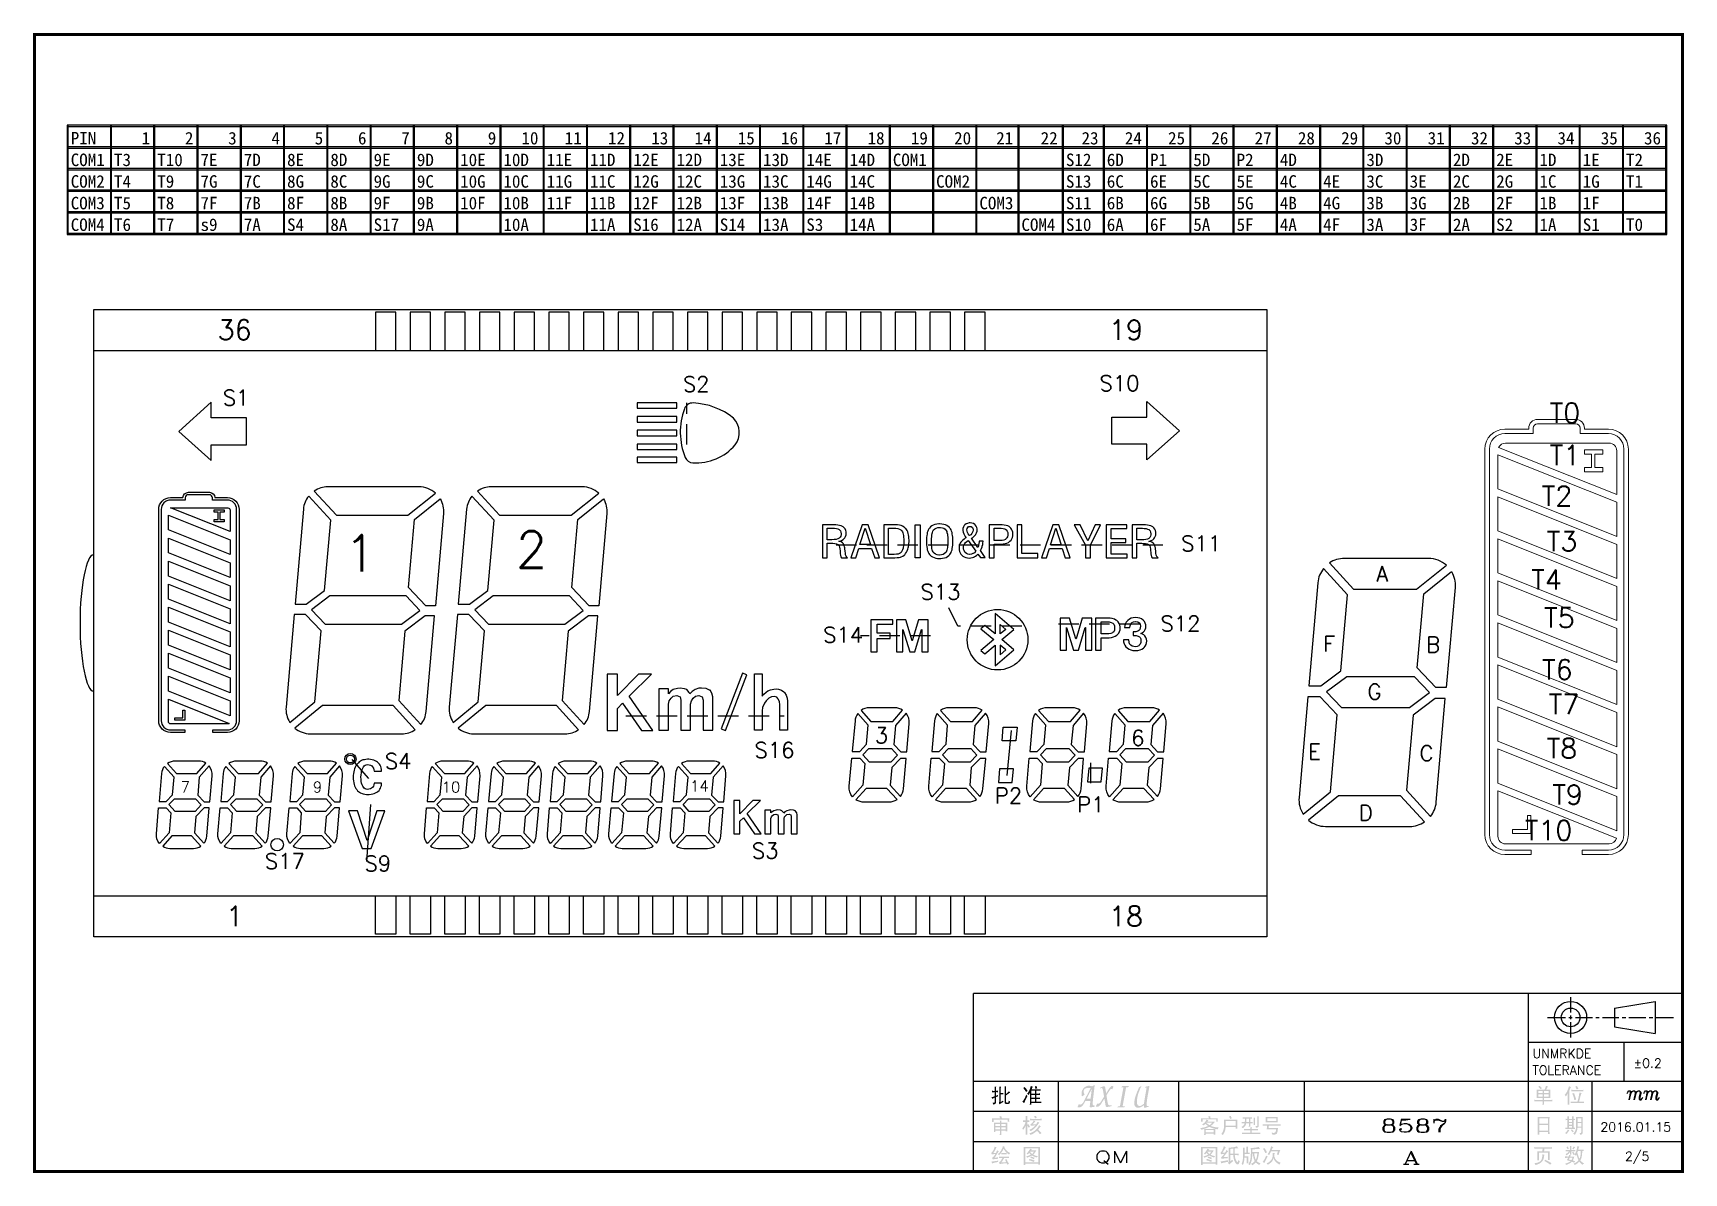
# Model space of a CAD drawing. Extents: x -1388 to 1427, y 183 to 486.
# Drawn here: x 799.9 to 920.9, y 219.4 to 303 of the extents above; entities that cross this region are included whole.
import ezdxf
from ezdxf.enums import TextEntityAlignment as Align

# ---------------------------------------------------------------- set-up
doc = ezdxf.new("R2010")
doc.units = 0
doc.header["$LTSCALE"] = 3
doc.linetypes.add('DASHED', pattern=[0.75, 0.5, -0.25])
doc.layers.get('0').update_dxf_attribs({"linetype": 'CONTINUOUS'})
doc.layers.add('DIM', color=3, linetype='CONTINUOUS')
doc.styles.add('ROMANC', font='romanc')
doc.styles.add('ROMANS', font='romans.shx')
doc.styles.add('WMF-宋体1', font='')
doc.styles.get('WMF-宋体1').set_extended_font_data('SimSun')

msp = doc.modelspace()

# ---------------------------------------------------------------- texts
at = {"style": 'ROMANS'}
for s, p in [('36', (814.657, 281.186)), ('19', (879.997, 281.186)), ('18', (879.997, 238.186))]:
    msp.add_text(s, height=1.46, dxfattribs=at).set_placement(p, align=Align.MIDDLE)
at = {"color": 1, "style": 'ROMANS'}
msp.add_text('1', height=1.46, dxfattribs=at).set_placement((814.657, 238.186), align=Align.MIDDLE)
at = {"color": 3, "style": 'ROMANC'}
for s, p in [('UNMRKDE', (909.799, 227.787)), ('%%P0.2', (917.202, 227.08)), ('TOLERANCE', (909.799, 226.565)), ('2016.01.15', (914.776, 222.398))]:
    msp.add_text(s, height=0.6716, dxfattribs=at).set_placement(p)
for s, height, width, p, p2 in [('8587', 0.9553, 1.420377, (898.645, 222.343), (903.62, 222.343)), ('QM', 0.8645, 1.390164, (877.696, 220.102), (880.272, 220.102)), ('A', 0.955, 1.461789, (900.282, 219.997), (901.546, 219.997))]:
    msp.add_text(s, height=height, dxfattribs=dict(at, width=width)).set_placement(p, p2, align=Align.FIT)
at = {"style": 'ROMANC'}
msp.add_text('2/5', height=0.6716, dxfattribs=at).set_placement((916.58, 220.249))
at = {"layer": 'DIM', "style": 'WMF-宋体1'}
for s, height, p in [('PIN', 0.9163, (802.643, 294.784)), ('1', 0.916, (807.842, 294.784)), ('2', 0.916, (811.013, 294.784)), ('3', 0.916, (814.185, 294.784)), ('4', 0.916, (817.357, 294.784)), ('5', 0.916, (820.529, 294.784)), ('6', 0.916, (823.701, 294.784)), ('7', 0.916, (826.873, 294.784)), ('8', 0.916, (830.044, 294.784)), ('9', 0.916, (833.216, 294.784)), ('10', 0.9163, (835.683, 294.784)), ('11', 0.9163, (838.855, 294.784)), ('12', 0.9163, (842.027, 294.784)), ('13', 0.9163, (845.199, 294.784)), ('14', 0.9163, (848.371, 294.784)), ('15', 0.9163, (851.542, 294.784)), ('16', 0.9163, (854.714, 294.784)), ('17', 0.9163, (857.886, 294.784)), ('18', 0.9163, (861.058, 294.784)), ('19', 0.9163, (864.23, 294.784)), ('20', 0.9163, (867.402, 294.784)), ('21', 0.9163, (870.485, 294.784)), ('22', 0.9163, (873.745, 294.784)), ('23', 0.9163, (876.741, 294.784)), ('24', 0.9163, (879.913, 294.784)), ('25', 0.9163, (883.085, 294.784)), ('26', 0.9163, (886.256, 294.784)), ('27', 0.9163, (889.428, 294.784)), ('28', 0.9163, (892.6, 294.784)), ('29', 0.9163, (895.772, 294.784)), ('30', 0.9163, (898.944, 294.784)), ('31', 0.9163, (902.116, 294.784)), ('32', 0.9163, (905.287, 294.784)), ('33', 0.9163, (908.459, 294.784)), ('34', 0.9163, (911.631, 294.784)), ('35', 0.9163, (914.803, 294.784)), ('36', 0.9163, (917.975, 294.784)), ('COM1', 0.9163, (802.643, 293.198)), ('T3', 0.9163, (805.815, 293.198)), ('T10', 0.9163, (808.987, 293.198)), ('7E', 0.9163, (812.159, 293.198)), ('7D', 0.9163, (815.331, 293.198)), ('8E', 0.9163, (818.502, 293.198)), ('8D', 0.9163, (821.674, 293.198)), ('9E', 0.9163, (824.846, 293.198)), ('9D', 0.9163, (828.018, 293.198)), ('10E', 0.9163, (831.19, 293.198)), ('10D', 0.9163, (834.362, 293.198)), ('11E', 0.9163, (837.533, 293.198)), ('11D', 0.9163, (840.705, 293.198)), ('12E', 0.9163, (843.877, 293.198)), ('12D', 0.9163, (847.049, 293.198)), ('13E', 0.9163, (850.221, 293.198)), ('13D', 0.9163, (853.393, 293.198)), ('14E', 0.9163, (856.565, 293.198)), ('14D', 0.9163, (859.736, 293.198)), ('COM1', 0.9163, (862.908, 293.198)), ('S12', 0.9163, (875.596, 293.198)), ('6D', 0.9163, (878.591, 293.198)), ('P1', 0.9163, (881.763, 293.198)), ('5D', 0.9163, (884.935, 293.198)), ('P2', 0.9163, (888.107, 293.198)), ('4D', 0.9163, (891.279, 293.198)), ('3D', 0.9163, (897.622, 293.198)), ('2D', 0.9163, (903.966, 293.198)), ('2E', 0.9163, (907.138, 293.198)), ('1D', 0.9163, (910.31, 293.198)), ('1E', 0.9163, (913.481, 293.198)), ('T2', 0.9163, (916.653, 293.198)), ('COM2', 0.9163, (802.643, 291.612)), ('T4', 0.9163, (805.815, 291.612)), ('T9', 0.9163, (808.987, 291.612)), ('7G', 0.9163, (812.159, 291.612)), ('7C', 0.9163, (815.331, 291.612)), ('8G', 0.9163, (818.502, 291.612)), ('8C', 0.9163, (821.674, 291.612)), ('9G', 0.9163, (824.846, 291.612)), ('9C', 0.9163, (828.018, 291.612)), ('10G', 0.9163, (831.19, 291.612)), ('10C', 0.9163, (834.362, 291.612)), ('11G', 0.9163, (837.533, 291.612)), ('11C', 0.9163, (840.705, 291.612)), ('12G', 0.9163, (843.877, 291.612)), ('12C', 0.9163, (847.049, 291.612)), ('13G', 0.9163, (850.221, 291.612)), ('13C', 0.9163, (853.393, 291.612)), ('14G', 0.9163, (856.565, 291.612)), ('14C', 0.9163, (859.736, 291.612)), ('COM2', 0.9163, (866.08, 291.612)), ('S13', 0.9163, (875.596, 291.612)), ('6C', 0.9163, (878.591, 291.612)), ('6E', 0.9163, (881.763, 291.612)), ('5C', 0.9163, (884.935, 291.612)), ('5E', 0.9163, (888.107, 291.612)), ('4C', 0.9163, (891.279, 291.612)), ('4E', 0.9163, (894.45, 291.612)), ('3C', 0.9163, (897.622, 291.612)), ('3E', 0.9163, (900.794, 291.612)), ('2C', 0.9163, (903.966, 291.612)), ('2G', 0.9163, (907.138, 291.612)), ('1C', 0.9163, (910.31, 291.612)), ('1G', 0.9163, (913.481, 291.612)), ('T1', 0.9163, (916.653, 291.612)), ('COM3', 0.9163, (802.643, 290.026)), ('T5', 0.9163, (805.815, 290.026)), ('T8', 0.9163, (808.987, 290.026)), ('7F', 0.9163, (812.159, 290.026)), ('7B', 0.9163, (815.331, 290.026)), ('8F', 0.9163, (818.502, 290.026)), ('8B', 0.9163, (821.674, 290.026)), ('9F', 0.9163, (824.846, 290.026)), ('9B', 0.9163, (828.018, 290.026)), ('10F', 0.9163, (831.19, 290.026)), ('10B', 0.9163, (834.362, 290.026)), ('11F', 0.9163, (837.533, 290.026)), ('11B', 0.9163, (840.705, 290.026)), ('12F', 0.9163, (843.877, 290.026)), ('12B', 0.9163, (847.049, 290.026)), ('13F', 0.9163, (850.221, 290.026)), ('13B', 0.9163, (853.393, 290.026)), ('14F', 0.9163, (856.565, 290.026)), ('14B', 0.9163, (859.736, 290.026)), ('COM3', 0.9163, (869.252, 290.026)), ('S11', 0.9163, (875.596, 290.026)), ('6B', 0.9163, (878.591, 290.026)), ('6G', 0.9163, (881.763, 290.026)), ('5B', 0.9163, (884.935, 290.026)), ('5G', 0.9163, (888.107, 290.026)), ('4B', 0.9163, (891.279, 290.026)), ('4G', 0.9163, (894.45, 290.026)), ('3B', 0.9163, (897.622, 290.026)), ('3G', 0.9163, (900.794, 290.026)), ('2B', 0.9163, (903.966, 290.026)), ('2F', 0.9163, (907.138, 290.026)), ('1B', 0.9163, (910.31, 290.026)), ('1F', 0.9163, (913.481, 290.026)), ('COM4', 0.9163, (802.643, 288.44)), ('T6', 0.9163, (805.815, 288.44)), ('T7', 0.9163, (808.987, 288.44)), ('s9', 0.9163, (812.159, 288.44)), ('7A', 0.9163, (815.331, 288.44)), ('S4', 0.9163, (818.502, 288.44)), ('8A', 0.9163, (821.674, 288.44)), ('S17', 0.9163, (824.846, 288.44)), ('9A', 0.9163, (828.018, 288.44)), ('10A', 0.9163, (834.362, 288.44)), ('11A', 0.9163, (840.705, 288.44)), ('S16', 0.9163, (843.877, 288.44)), ('12A', 0.9163, (847.049, 288.44)), ('S14', 0.9163, (850.221, 288.44)), ('13A', 0.9163, (853.393, 288.44)), ('S3', 0.9163, (856.565, 288.44)), ('14A', 0.9163, (859.736, 288.44)), ('COM4', 0.9163, (872.336, 288.44)), ('S10', 0.9163, (875.596, 288.44)), ('6A', 0.9163, (878.591, 288.44)), ('6F', 0.9163, (881.763, 288.44)), ('5A', 0.9163, (884.935, 288.44)), ('5F', 0.9163, (888.107, 288.44)), ('4A', 0.9163, (891.279, 288.44)), ('4F', 0.9163, (894.45, 288.44)), ('3A', 0.9163, (897.622, 288.44)), ('3F', 0.9163, (900.794, 288.44)), ('2A', 0.9163, (903.966, 288.44)), ('S2', 0.9163, (907.138, 288.44)), ('1A', 0.9163, (910.31, 288.44)), ('S1', 0.9163, (913.481, 288.44)), ('T0', 0.9163, (916.653, 288.44))]:
    msp.add_text(s, height=height, dxfattribs=at).set_placement(p)
at = {"layer": 'DIM', "linetype": 'DASHED', "style": 'ROMANS'}
for s, height, p in [('S2', 1.1358, (848.502, 277.21)), ('S10', 1.1358, (879.527, 277.271)), ('S1', 1.1358, (814.759, 276.214)), ('T0', 1.4504, (912.178, 275.097)), ('T1', 1.4504, (912.178, 271.997)), ('T2', 1.4504, (911.594, 269.007)), ('2', 2.67, (836.422, 265.081)), ('T3', 1.4504, (911.967, 265.688)), ('S11', 1.1358, (885.506, 265.527)), ('A', 1.136, (898.79, 263.293)), ('T4', 1.4504, (910.828, 262.865)), ('S13', 1.1358, (866.408, 261.973)), ('S12', 1.1358, (883.995, 259.649)), ('T5', 1.4504, (911.766, 260.075)), ('S14', 1.1358, (859.263, 258.827)), ('F', 1.136, (894.891, 258.166)), ('B', 1.136, (902.513, 258.106)), ('T6', 1.4504, (911.622, 256.274)), ('G', 1.136, (898.211, 254.654)), ('T7', 1.4504, (912.112, 253.74)), ('3', 1.136, (862.076, 251.453)), ('6', 1.136, (880.871, 251.26)), ('S16', 1.1358, (854.237, 250.373)), ('E', 1.136, (893.826, 250.253)), ('C', 1.136, (902.033, 250.144)), ('T8', 1.4504, (911.953, 250.503)), ('S4', 1.1358, (826.653, 249.568)), ('14', 0.7909, (848.729, 247.738)), ('7', 0.791, (811.047, 247.665)), ('9', 0.791, (820.736, 247.665)), ('10', 0.7909, (830.518, 247.659)), ('P2', 1.1358, (871.395, 247.034)), ('P1', 1.1358, (877.419, 246.378)), ('T9', 1.4504, (912.37, 247.103)), ('D', 1.136, (897.578, 245.769)), ('T10', 1.4504, (910.977, 244.484)), ('S3', 1.1358, (853.549, 242.996)), ('S17', 1.1358, (818.339, 242.23)), ('S9', 1.1358, (825.151, 242.059))]:
    msp.add_text(s, height=height, dxfattribs=at).set_placement(p, align=Align.MIDDLE)
at = {"layer": 'DIM', "color": 1, "linetype": 'DASHED', "style": 'ROMANS'}
msp.add_text('1', height=2.67, dxfattribs=at).set_placement((823.862, 264.8), align=Align.MIDDLE)

# ---------------------------------------------------------------- blocks, each defined once
blk = doc.blocks.new('0')
for points in [[(11.19, 36.07), (11.19, 38.05), (8.62, 38.05), (8.62, 39.2), (6.23, 37.06), (8.62, 34.91), (8.62, 36.07)], [(42.75, 38.75), (42.75, 39.15), (39.84, 39.15), (39.84, 38.75)], [(74.63, 36.11), (74.63, 38.09), (77.2, 38.09), (77.2, 39.25), (79.59, 37.1), (77.2, 34.96), (77.2, 36.11)], [(42.75, 37.74), (42.75, 38.14), (39.84, 38.14), (39.84, 37.74)], [(42.75, 36.74), (42.75, 37.14), (39.84, 37.14), (39.84, 36.74)], [(42.75, 35.73), (42.75, 36.13), (39.84, 36.13), (39.84, 35.73)], [(42.75, 34.77), (42.75, 35.17), (39.84, 35.17), (39.84, 34.77)], [(10, 28.02), (5.48, 29.83), (5.48, 30.92), (10, 29.11)], [(9.57, 30.42), (8.83, 30.42), (8.83, 30.6), (9.12, 30.6), (9.12, 31.13), (8.83, 31.13), (8.83, 31.31), (9.57, 31.31), (9.57, 31.13), (9.25, 31.13), (9.25, 30.6), (9.57, 30.6)], [(62.01, 30.27), (61.95, 30.27), (61.8, 30.25), (61.67, 30.23), (61.55, 30.18), (61.44, 30.13), (61.35, 30.06), (61.27, 29.97), (61.22, 29.9), (61.18, 29.82), (61.15, 29.73), (61.11, 29.63), (61.09, 29.53), (61.07, 29.41), (61.05, 29.28), (61.05, 29.15), (61.04, 29), (61.05, 28.86), (61.05, 28.73), (61.07, 28.6), (61.09, 28.48), (61.11, 28.38), (61.15, 28.28), (61.18, 28.19), (61.23, 28.11), (61.27, 28.03), (61.31, 27.99), (61.39, 27.91), (61.49, 27.85), (61.6, 27.8), (61.73, 27.76), (61.86, 27.74), (62.01, 27.73), (62.09, 27.74), (62.23, 27.75), (62.36, 27.78), (62.48, 27.82), (62.59, 27.87), (62.68, 27.95), (62.76, 28.03), (62.81, 28.1), (62.85, 28.18), (62.89, 28.27), (62.92, 28.37), (62.94, 28.47), (62.96, 28.59), (62.97, 28.72), (62.98, 28.86), (62.98, 29), (62.98, 29), (62.98, 29.15), (62.97, 29.29), (62.96, 29.41), (62.94, 29.53), (62.92, 29.64), (62.88, 29.74), (62.85, 29.83), (62.81, 29.91), (62.76, 29.97), (62.73, 30.01), (62.64, 30.09), (62.54, 30.16), (62.43, 30.21), (62.31, 30.24), (62.17, 30.26)], [(64.25, 30.34), (64.18, 30.34), (64.06, 30.31), (63.95, 30.27), (63.86, 30.2), (63.82, 30.15), (63.76, 30.05), (63.72, 29.94), (63.71, 29.82), (63.71, 29.78), (63.74, 29.67), (63.78, 29.55), (63.83, 29.45), (63.89, 29.35), (63.96, 29.26), (63.92, 29.24), (63.81, 29.16), (63.71, 29.09), (63.63, 29.01), (63.57, 28.93), (63.52, 28.85), (63.48, 28.75), (63.45, 28.63), (63.44, 28.51), (63.44, 28.5), (63.45, 28.38), (63.48, 28.26), (63.52, 28.16), (63.57, 28.06), (63.65, 27.98), (63.72, 27.91), (63.82, 27.85), (63.93, 27.8), (64.05, 27.78), (64.17, 27.77), (64.18, 27.77), (64.31, 27.78), (64.42, 27.8), (64.54, 27.84), (64.54, 27.85), (64.65, 27.9), (64.74, 27.97), (64.82, 28.05), (65, 27.81), (65.36, 27.81), (65, 28.31), (65.04, 28.37), (65.09, 28.48), (65.13, 28.6), (65.14, 28.64), (65.17, 28.75), (65.19, 28.86), (65.2, 29), (64.9, 29), (64.9, 28.95), (64.88, 28.83), (64.87, 28.72), (64.85, 28.63), (64.82, 28.55), (64.34, 29.22), (64.41, 29.26), (64.51, 29.34), (64.59, 29.42), (64.66, 29.5), (64.67, 29.52), (64.72, 29.62), (64.76, 29.73), (64.77, 29.85), (64.77, 29.9), (64.74, 30.01), (64.7, 30.11), (64.62, 30.2), (64.59, 30.23), (64.49, 30.29), (64.37, 30.33)], [(10, 27.42), (10, 26.33), (5.48, 28.14), (5.48, 29.23)], [(54.23, 30.21), (53.42, 30.21), (53.42, 27.79), (53.77, 27.79), (53.77, 28.86), (54.08, 28.86), (54.19, 28.86), (54.34, 28.84), (54.46, 28.81), (54.55, 28.77), (54.58, 28.75), (54.64, 28.67), (54.68, 28.57), (54.7, 28.44), (54.7, 28.42), (54.71, 28.32), (54.72, 28.19), (54.73, 28.09), (54.75, 27.96), (54.77, 27.86), (54.81, 27.79), (55.25, 27.79), (55.2, 27.84), (55.16, 27.9), (55.12, 28), (55.1, 28.13), (55.08, 28.28), (55.08, 28.3), (55.07, 28.43), (55.06, 28.52), (55.05, 28.58), (55.02, 28.7), (54.97, 28.8), (54.9, 28.88), (54.9, 28.88), (54.8, 28.95), (54.67, 28.99), (54.63, 29), (54.69, 29.01), (54.82, 29.06), (54.93, 29.12), (55.02, 29.19), (55.07, 29.25), (55.12, 29.35), (55.15, 29.46), (55.16, 29.59), (55.15, 29.68), (55.13, 29.8), (55.08, 29.9), (55.01, 29.99), (54.93, 30.06), (54.9, 30.08), (54.8, 30.13), (54.68, 30.16), (54.55, 30.19), (54.4, 30.21)], [(54.19, 29.96), (54.3, 29.95), (54.44, 29.94), (54.56, 29.9), (54.65, 29.86), (54.68, 29.84), (54.74, 29.77), (54.78, 29.67), (54.8, 29.55), (54.79, 29.49), (54.77, 29.38), (54.72, 29.29), (54.64, 29.22), (54.55, 29.17), (54.43, 29.14), (54.29, 29.12), (54.12, 29.11), (53.77, 29.11), (53.77, 29.96)], [(56.77, 30.21), (56.33, 30.21), (55.51, 27.79), (55.87, 27.79), (56.09, 28.48), (57.02, 28.48), (57.25, 27.79), (57.61, 27.79)], [(56.17, 28.75), (56.55, 29.96), (56.94, 28.75)], [(58.77, 30.21), (57.91, 30.21), (57.91, 27.79), (58.69, 27.79), (58.74, 27.79), (58.91, 27.8), (59.04, 27.81), (59.15, 27.84), (59.2, 27.85), (59.32, 27.91), (59.42, 27.99), (59.45, 28.01), (59.52, 28.09), (59.59, 28.19), (59.64, 28.29), (59.69, 28.41), (59.69, 28.41), (59.71, 28.51), (59.73, 28.6), (59.75, 28.71), (59.76, 28.83), (59.77, 28.95), (59.77, 29.08), (59.77, 29.08), (59.76, 29.22), (59.75, 29.35), (59.73, 29.47), (59.71, 29.58), (59.67, 29.69), (59.63, 29.78), (59.58, 29.86), (59.53, 29.94), (59.49, 29.97), (59.4, 30.04), (59.3, 30.1), (59.19, 30.15), (59.06, 30.18), (58.92, 30.2)], [(58.67, 29.96), (58.81, 29.95), (58.95, 29.93), (59.07, 29.89), (59.16, 29.84), (59.23, 29.77), (59.24, 29.76), (59.28, 29.69), (59.31, 29.62), (59.34, 29.52), (59.36, 29.42), (59.37, 29.29), (59.38, 29.15), (59.38, 29), (59.38, 28.91), (59.38, 28.78), (59.37, 28.67), (59.35, 28.57), (59.34, 28.49), (59.3, 28.37), (59.25, 28.27), (59.19, 28.18), (59.13, 28.13), (59.01, 28.07), (58.97, 28.06), (58.85, 28.05), (58.69, 28.04), (58.26, 28.04), (58.26, 29.96)], [(60.23, 27.79), (60.23, 30.21), (60.59, 30.21), (60.59, 27.79)], [(62.01, 27.99), (61.95, 27.99), (61.82, 28.01), (61.71, 28.06), (61.62, 28.12), (61.55, 28.21), (61.54, 28.23), (61.5, 28.3), (61.47, 28.38), (61.45, 28.48), (61.44, 28.59), (61.42, 28.71), (61.42, 28.85), (61.41, 29), (61.41, 29.05), (61.42, 29.2), (61.43, 29.33), (61.44, 29.45), (61.46, 29.56), (61.48, 29.65), (61.51, 29.73), (61.55, 29.79), (61.57, 29.83), (61.65, 29.91), (61.75, 29.96), (61.87, 30), (62.02, 30.01), (62.07, 30.01), (62.21, 29.99), (62.32, 29.95), (62.41, 29.88), (62.48, 29.8), (62.5, 29.78), (62.53, 29.71), (62.55, 29.63), (62.58, 29.53), (62.59, 29.42), (62.61, 29.29), (62.61, 29.15), (62.62, 29), (62.62, 28.94), (62.61, 28.8), (62.6, 28.66), (62.59, 28.54), (62.57, 28.44), (62.55, 28.34), (62.52, 28.27), (62.48, 28.2), (62.46, 28.17), (62.38, 28.09), (62.28, 28.04), (62.16, 28)], [(64.45, 28.09), (64.34, 28.05), (64.22, 28.04), (64.2, 28.04), (64.08, 28.06), (63.98, 28.11), (63.89, 28.18), (63.87, 28.21), (63.81, 28.31), (63.77, 28.41), (63.76, 28.52), (63.76, 28.61), (63.79, 28.72), (63.84, 28.82), (63.85, 28.83), (63.92, 28.91), (64, 28.99), (64.1, 29.06), (64.67, 28.27), (64.65, 28.25), (64.56, 28.16), (64.47, 28.1)], [(64.24, 30.09), (64.32, 30.08), (64.41, 30.02), (64.45, 29.95), (64.47, 29.84), (64.47, 29.82), (64.45, 29.71), (64.4, 29.61), (64.37, 29.57), (64.29, 29.48), (64.2, 29.42), (64.18, 29.45), (64.11, 29.55), (64.06, 29.64), (64.03, 29.73), (64.01, 29.83), (64.02, 29.93), (64.07, 30.02), (64.13, 30.07)], [(66.43, 30.2), (65.65, 30.2), (65.65, 27.78), (66, 27.78), (66, 28.79), (66.44, 28.79), (66.52, 28.79), (66.67, 28.8), (66.81, 28.83), (66.94, 28.86), (67.05, 28.91), (67.14, 28.97), (67.17, 29), (67.25, 29.08), (67.31, 29.17), (67.35, 29.28), (67.37, 29.39), (67.38, 29.52), (67.38, 29.54), (67.37, 29.67), (67.34, 29.78), (67.29, 29.88), (67.23, 29.97), (67.15, 30.04), (67.1, 30.07), (67, 30.12), (66.88, 30.15), (66.75, 30.18), (66.6, 30.2)], [(66.41, 29.95), (66.52, 29.95), (66.66, 29.93), (66.78, 29.9), (66.87, 29.85), (66.9, 29.83), (66.96, 29.75), (67, 29.65), (67.01, 29.52), (67.01, 29.45), (66.99, 29.33), (66.94, 29.24), (66.87, 29.17), (66.83, 29.13), (66.72, 29.09), (66.59, 29.06), (66.43, 29.05), (66, 29.05), (66, 29.95)], [(68.04, 30.2), (67.69, 30.2), (67.69, 27.78), (69.2, 27.78), (69.2, 28.11), (68.04, 28.11)], [(70.75, 30.2), (70.3, 30.2), (69.48, 27.78), (69.84, 27.78), (70.06, 28.47), (70.99, 28.47), (71.22, 27.78), (71.58, 27.78)], [(70.14, 28.74), (70.53, 29.95), (70.91, 28.74)], [(73.8, 30.2), (73.41, 30.2), (72.88, 29.03), (72.31, 30.2), (71.88, 30.2), (72.7, 28.72), (72.7, 27.78), (73.06, 27.78), (73.06, 28.72)], [(75.73, 30.2), (74.23, 30.2), (74.23, 27.78), (75.75, 27.78), (75.75, 28.05), (74.58, 28.05), (74.58, 28.92), (75.66, 28.92), (75.66, 29.18), (74.58, 29.18), (74.58, 29.93), (75.73, 29.93)], [(76.93, 30.2), (76.12, 30.2), (76.12, 27.78), (76.46, 27.78), (76.46, 28.85), (76.84, 28.85), (76.96, 28.84), (77.11, 28.83), (77.23, 28.8), (77.32, 28.76), (77.35, 28.74), (77.41, 28.66), (77.45, 28.56), (77.47, 28.42), (77.48, 28.41), (77.48, 28.31), (77.49, 28.18), (77.5, 28.08), (77.52, 27.95), (77.54, 27.85), (77.58, 27.78), (78.02, 27.78), (77.97, 27.83), (77.93, 27.89), (77.89, 27.99), (77.87, 28.12), (77.85, 28.27), (77.85, 28.29), (77.84, 28.42), (77.83, 28.51), (77.82, 28.57), (77.79, 28.69), (77.74, 28.79), (77.67, 28.87), (77.67, 28.87), (77.57, 28.93), (77.44, 28.98), (77.35, 28.99), (77.39, 29), (77.52, 29.05), (77.63, 29.11), (77.72, 29.18), (77.77, 29.24), (77.82, 29.34), (77.85, 29.45), (77.86, 29.58), (77.85, 29.67), (77.83, 29.79), (77.78, 29.89), (77.72, 29.98), (77.63, 30.05), (77.6, 30.07), (77.5, 30.12), (77.38, 30.15), (77.25, 30.18), (77.1, 30.2)], [(76.89, 29.95), (77, 29.94), (77.14, 29.93), (77.26, 29.89), (77.36, 29.85), (77.38, 29.83), (77.44, 29.76), (77.48, 29.66), (77.5, 29.54), (77.49, 29.48), (77.47, 29.37), (77.42, 29.28), (77.34, 29.21), (77.25, 29.16), (77.13, 29.13), (76.99, 29.11), (76.86, 29.1), (76.46, 29.1), (76.46, 29.95)], [(10, 25.73), (10, 24.64), (5.48, 26.45), (5.48, 27.55)], [(5.48, 24.76), (5.48, 25.86), (10, 24.05), (10, 22.95)], [(16.96, 22.92), (22.56, 22.92), (23.9, 23.93), (22.9, 24.99), (17.32, 24.99), (15.96, 23.97)], [(28.93, 22.92), (34.53, 22.92), (35.87, 23.93), (34.87, 24.99), (29.29, 24.99), (27.94, 23.97)], [(10, 22.36), (10, 21.26), (5.48, 23.07), (5.48, 24.17)], [(58.59, 23.24), (56.96, 23.24), (56.96, 20.88), (57.43, 20.88), (57.43, 21.88), (58.38, 21.88), (58.38, 22.25), (57.43, 22.25), (57.43, 22.92), (58.59, 22.92)], [(61.16, 23.24), (60.47, 23.24), (60.01, 21.71), (60, 21.71), (59.54, 23.24), (58.85, 23.24), (58.85, 20.88), (59.31, 20.88), (59.31, 22.54), (59.32, 22.54), (59.82, 20.88), (60.19, 20.88), (60.69, 22.54), (60.7, 22.54), (60.7, 20.88), (61.16, 20.88)], [(66.08, 23.71), (66.08, 22.2), (65.33, 22.83), (65.04, 22.58), (65.98, 21.79), (65.04, 20.99), (65.33, 20.74), (66.08, 21.37), (66.08, 19.86), (67.46, 21.03), (66.57, 21.79), (67.46, 22.54)], [(73.16, 23.37), (72.47, 23.37), (72.01, 21.84), (72, 21.84), (71.54, 23.37), (70.85, 23.37), (70.85, 21.01), (71.31, 21.01), (71.31, 22.67), (71.32, 22.67), (71.82, 21.01), (72.19, 21.01), (72.69, 22.67), (72.7, 22.67), (72.7, 21.01), (73.16, 21.01)], [(74.34, 23.37), (73.44, 23.37), (73.44, 21.01), (73.85, 21.01), (73.85, 21.92), (74.32, 21.92), (74.44, 21.93), (74.61, 21.95), (74.76, 21.99), (74.89, 22.04), (75.01, 22.12), (75.06, 22.16), (75.14, 22.26), (75.2, 22.38), (75.24, 22.5), (75.25, 22.65), (75.25, 22.72), (75.23, 22.85), (75.18, 22.97), (75.11, 23.08), (75.01, 23.18), (74.94, 23.22), (74.82, 23.29), (74.67, 23.33), (74.51, 23.36)], [(74.26, 23.09), (74.43, 23.08), (74.58, 23.04), (74.7, 23), (74.71, 22.99), (74.78, 22.91), (74.83, 22.8), (74.84, 22.65), (74.84, 22.62), (74.82, 22.47), (74.77, 22.37), (74.7, 22.3), (74.69, 22.29), (74.56, 22.24), (74.41, 22.22), (74.23, 22.21), (73.85, 22.21), (73.85, 23.09)], [(76.36, 23.4), (76.36, 23.4), (76.2, 23.39), (76.05, 23.35), (75.92, 23.29), (75.81, 23.2), (75.78, 23.17), (75.69, 23.07), (75.63, 22.96), (75.59, 22.83), (75.56, 22.67), (75.96, 22.67), (75.98, 22.8), (76.02, 22.92), (76.08, 23.01), (76.11, 23.04), (76.22, 23.1), (76.38, 23.12), (76.39, 23.12), (76.54, 23.09), (76.64, 23.02), (76.65, 23.01), (76.71, 22.91), (76.73, 22.78), (76.72, 22.66), (76.68, 22.54), (76.61, 22.46), (76.53, 22.41), (76.4, 22.37), (76.21, 22.35), (76.21, 22.1), (76.25, 22.1), (76.42, 22.08), (76.56, 22.05), (76.66, 21.99), (76.7, 21.95), (76.75, 21.84), (76.76, 21.71), (76.75, 21.57), (76.72, 21.46), (76.65, 21.37), (76.62, 21.34), (76.5, 21.29), (76.34, 21.27), (76.25, 21.28), (76.12, 21.31), (76.02, 21.39), (76, 21.4), (75.94, 21.49), (75.91, 21.6), (75.89, 21.77), (75.49, 21.77), (75.5, 21.62), (75.53, 21.48), (75.58, 21.37), (75.65, 21.26), (75.75, 21.18), (75.78, 21.16), (75.9, 21.08), (76.03, 21.03), (76.18, 21), (76.34, 20.99), (76.39, 20.99), (76.55, 21), (76.7, 21.04), (76.83, 21.09), (76.96, 21.17), (77, 21.2), (77.08, 21.3), (77.14, 21.42), (77.18, 21.54), (77.19, 21.68), (77.19, 21.69), (77.18, 21.83), (77.13, 21.95), (77.06, 22.06), (76.97, 22.14), (76.84, 22.2), (76.75, 22.23), (76.8, 22.25), (76.93, 22.33), (77.03, 22.42), (77.08, 22.52), (77.12, 22.65), (77.13, 22.8), (77.12, 22.87), (77.09, 23), (77.02, 23.12), (76.93, 23.22), (76.92, 23.22), (76.81, 23.3), (76.68, 23.36), (76.53, 23.39)], [(10, 20.67), (10, 19.57), (5.48, 21.38), (5.48, 22.48)], [(66.46, 22.89), (66.87, 22.54), (66.46, 22.2)], [(5.48, 19.69), (5.48, 20.79), (10, 18.98), (10, 17.88)], [(66.46, 21.38), (66.46, 20.68), (66.87, 21.03)], [(10, 16.19), (5.48, 18), (5.48, 19.1), (10, 17.29)], [(37.65, 15.12), (38.39, 15.12), (38.39, 16.74), (38.77, 17.12), (40.15, 15.12), (41, 15.12), (39.25, 17.63), (40.89, 19.26), (39.94, 19.26), (38.39, 17.68), (38.39, 19.26), (37.65, 19.26)], [(44.56, 18.23), (44.37, 18.22), (44.08, 18.12), (43.88, 17.98), (43.71, 17.8), (43.66, 17.91), (43.48, 18.12), (43.32, 18.19), (43, 18.23), (42.79, 18.21), (42.49, 18.12), (42.29, 17.98), (42.14, 17.82), (42.14, 18.18), (41.42, 18.18), (41.42, 15.15), (42.14, 15.15), (42.14, 17.01), (42.14, 17.06), (42.19, 17.3), (42.33, 17.5), (42.49, 17.63), (42.74, 17.7), (42.75, 17.7), (42.98, 17.6), (42.99, 17.59), (43.04, 17.35), (43.04, 15.15), (43.76, 15.15), (43.76, 17.01), (43.76, 17.06), (43.82, 17.3), (43.95, 17.5), (44.12, 17.63), (44.37, 17.7), (44.37, 17.7), (44.61, 17.6), (44.61, 17.59), (44.67, 17.35), (44.67, 15.15), (45.38, 15.15), (45.38, 17.54), (45.38, 17.6), (45.32, 17.86), (45.18, 18.07), (45.15, 18.08), (44.9, 18.2)], [(46, 15.25), (46.32, 15.12), (47.87, 19.2), (47.55, 19.32)], [(48.45, 19.27), (49, 19.27), (49, 17.64), (49.12, 17.78), (49.29, 17.94), (49.41, 18.02), (49.61, 18.11), (49.85, 18.16), (50.03, 18.17), (50.19, 18.15), (50.42, 18.07), (50.59, 17.95), (50.63, 17.91), (50.76, 17.72), (50.84, 17.5), (50.86, 17.27), (50.86, 15.15), (50.3, 15.15), (50.3, 17), (50.27, 17.24), (50.18, 17.43), (50.15, 17.46), (50.08, 17.56), (49.88, 17.62), (49.68, 17.59), (49.49, 17.49), (49.3, 17.31), (49.17, 17.12), (49.02, 16.8), (49, 16.56), (49, 15.15), (48.45, 15.15)], [(6.68, 15.88), (5.94, 15.88), (5.94, 16.06), (6.54, 16.06), (6.54, 16.61), (6.68, 16.61)], [(67.69, 15.37), (67.6, 14.37), (66.6, 14.37), (66.68, 15.37)], [(56.82, 13.8), (58.48, 13.8), (58.93, 13.32), (58.44, 12.81), (56.88, 12.81), (56.39, 13.34)], [(62.65, 13.8), (64.3, 13.8), (64.75, 13.32), (64.26, 12.81), (62.71, 12.81), (62.21, 13.34)], [(69.84, 13.8), (71.49, 13.8), (71.94, 13.32), (71.45, 12.81), (69.89, 12.81), (69.4, 13.34)], [(75.66, 13.8), (77.31, 13.8), (77.76, 13.32), (77.27, 12.81), (75.72, 12.81), (75.22, 13.34)], [(20.45, 12.45), (20.5, 12.36), (20.53, 12.25), (20.55, 12.15), (21.11, 12.15), (21.1, 12.27), (21.08, 12.38), (21.04, 12.48), (21, 12.57), (20.95, 12.65), (20.88, 12.73), (20.81, 12.8), (20.73, 12.85), (20.63, 12.9), (20.53, 12.94), (20.42, 12.97), (20.29, 12.99), (20.16, 13.01), (20.06, 13.01), (19.95, 13), (19.84, 12.98), (19.73, 12.96), (19.64, 12.92), (19.55, 12.88), (19.47, 12.82), (19.4, 12.76), (19.33, 12.69), (19.27, 12.61), (19.21, 12.52), (19.16, 12.43), (19.12, 12.32), (19.09, 12.21), (19.06, 12.09), (19.04, 11.96), (19.03, 11.82), (19.02, 11.7), (19.03, 11.56), (19.04, 11.42), (19.06, 11.29), (19.09, 11.17), (19.13, 11.06), (19.17, 10.96), (19.22, 10.87), (19.28, 10.79), (19.34, 10.71), (19.41, 10.65), (19.49, 10.59), (19.57, 10.54), (19.67, 10.5), (19.76, 10.47), (19.87, 10.45), (19.99, 10.44), (20.06, 10.43), (20.2, 10.44), (20.34, 10.45), (20.46, 10.48), (20.57, 10.51), (20.67, 10.55), (20.76, 10.6), (20.84, 10.66), (20.92, 10.73), (20.97, 10.81), (21.02, 10.89), (21.06, 10.99), (21.09, 11.09), (21.11, 11.2), (21.11, 11.27), (20.55, 11.27), (20.53, 11.15), (20.5, 11.04), (20.45, 10.95), (20.37, 10.89), (20.28, 10.84), (20.17, 10.81), (20.06, 10.8), (19.97, 10.81), (19.9, 10.84), (19.83, 10.89), (19.77, 10.96), (19.72, 11.04), (19.68, 11.14), (19.64, 11.26), (19.61, 11.39), (19.6, 11.55), (19.59, 11.7), (19.6, 11.87), (19.62, 12.02), (19.64, 12.16), (19.68, 12.27), (19.72, 12.37), (19.77, 12.46), (19.83, 12.52), (19.9, 12.57), (19.97, 12.6), (20.06, 12.62), (20.06, 12.62), (20.19, 12.6), (20.29, 12.57), (20.38, 12.52)], [(66.33, 11.31), (67.33, 11.31), (67.42, 12.31), (66.41, 12.31)], [(72.85, 11.37), (73.86, 11.37), (73.94, 12.37), (72.94, 12.37)], [(5.93, 10.12), (7.46, 10.12), (7.88, 9.67), (7.43, 9.19), (5.98, 9.19), (5.52, 9.69)], [(10.44, 10.12), (11.97, 10.12), (12.39, 9.67), (11.93, 9.19), (10.49, 9.19), (10.03, 9.69)], [(15.49, 10.12), (17.03, 10.12), (17.44, 9.67), (16.99, 9.19), (15.55, 9.19), (15.09, 9.69)], [(25.57, 10.12), (27.1, 10.12), (27.52, 9.67), (27.07, 9.19), (25.62, 9.19), (25.16, 9.69)], [(30.08, 10.12), (31.61, 10.12), (32.03, 9.67), (31.58, 9.19), (30.13, 9.19), (29.67, 9.69)], [(34.59, 10.12), (36.12, 10.12), (36.54, 9.67), (36.08, 9.19), (34.64, 9.19), (34.18, 9.69)], [(39.1, 10.12), (40.63, 10.12), (41.05, 9.67), (40.59, 9.19), (39.15, 9.19), (38.69, 9.69)], [(43.61, 10.12), (45.14, 10.12), (45.56, 9.67), (45.1, 9.19), (43.66, 9.19), (43.2, 9.69)], [(47.36, 10), (46.93, 10), (46.93, 7.55), (47.36, 7.55), (47.36, 8.47), (47.63, 8.73), (48.44, 7.55), (48.94, 7.55), (47.91, 9.04), (48.89, 10), (48.33, 10), (47.36, 9.01)], [(21.33, 9.22), (20.76, 9.22), (20.05, 7.06), (20.04, 7.06), (19.33, 9.22), (18.69, 9.22), (19.69, 6.48), (20.33, 6.48)], [(51.08, 9.3), (50.97, 9.29), (50.8, 9.24), (50.67, 9.16), (50.58, 9.07), (50.56, 9.12), (50.45, 9.24), (50.35, 9.27), (50.16, 9.3), (50.03, 9.29), (49.85, 9.24), (49.73, 9.16), (49.65, 9.09), (49.65, 9.27), (49.21, 9.27), (49.21, 7.55), (49.65, 7.55), (49.65, 8.64), (49.65, 8.66), (49.69, 8.79), (49.76, 8.89), (49.86, 8.96), (50.01, 8.99), (50.01, 8.99), (50.14, 8.94), (50.17, 8.82), (50.17, 7.55), (50.62, 7.55), (50.62, 8.64), (50.62, 8.66), (50.65, 8.79), (50.73, 8.89), (50.82, 8.96), (50.97, 8.99), (50.97, 8.99), (51.1, 8.94), (51.14, 8.82), (51.14, 7.55), (51.58, 7.55), (51.58, 8.92), (51.58, 8.95), (51.54, 9.09), (51.45, 9.21), (51.44, 9.22), (51.29, 9.28)]]:
    blk.add_lwpolyline(points, close=True)
for points in [[(43.36, 35.15, 0.289603), (43.92, 34.75, 0.235079), (47.02, 36.06, 0.366318), (46.91, 38.03, 0.156472), (43.94, 39.14, 0.327663), (43.3, 38.71, 0.184833)], [(25.05, 32.52, 0.185305), (23.85, 32.99), (17.16, 32.99, 0.147908), (16.17, 32.68), (17.79, 30.91), (23.03, 30.91)], [(37.02, 32.52, 0.185305), (35.82, 32.99), (29.13, 32.99, 0.147908), (28.14, 32.68), (29.76, 30.91), (35, 30.91)], [(5.63, 32.2), (6.54, 32.2, -0.399786), (6.95, 32.59), (8.48, 32.59, -0.399786), (8.89, 32.2), (9.8, 32.2, -0.414214), (10.66, 31.34), (10.66, 15.84, -0.414214), (9.8, 14.98), (8.74, 14.98), (8.74, 15.16), (9.8, 15.16, 0.414214), (10.48, 15.84), (10.48, 31.34, 0.414214), (9.8, 32.02), (8.71, 32.02), (8.71, 32.18, 0.414214), (8.48, 32.41), (6.95, 32.41, 0.414214), (6.71, 32.18), (6.71, 32.02), (5.63, 32.02, 0.414214), (4.95, 31.34), (4.95, 15.84, 0.414214), (5.63, 15.16), (6.68, 15.16), (6.68, 14.98), (5.63, 14.98, -0.414214), (4.77, 15.84), (4.77, 31.34, -0.414214)], [(15.76, 32.31, 0.147873), (15.37, 31.35), (14.76, 24.38), (15.58, 24.38), (16.93, 25.39), (17.38, 30.54)], [(25.4, 32.1, -0.155286), (25.64, 31.03), (25.05, 24.27), (24.35, 24.27), (23.08, 25.6), (23.52, 30.6)], [(27.73, 32.31, 0.147873), (27.34, 31.35), (26.73, 24.38), (27.55, 24.38), (28.9, 25.39), (29.35, 30.54)], [(37.37, 32.1, -0.155286), (37.61, 31.03), (37.02, 24.27), (36.32, 24.27), (35.05, 25.6), (35.49, 30.6)], [(10, 31.28), (10, 29.71), (5.63, 31.45, -0.034785), (5.65, 31.45), (9.83, 31.45, -0.414214)], [(16.22, 17.22), (16.67, 22.42), (15.52, 23.64), (14.7, 23.64), (14.1, 16.84, 0.165051), (14.38, 15.72)], [(23.98, 15.56, 0.147891), (24.37, 16.52), (24.98, 23.53), (24.29, 23.53), (22.8, 22.41), (22.36, 17.33)], [(28.19, 17.22), (28.64, 22.42), (27.49, 23.64), (26.67, 23.64), (26.07, 16.84, 0.165051), (26.35, 15.72)], [(35.95, 15.56, 0.147891), (36.34, 16.52), (36.95, 23.53), (36.26, 23.53), (34.77, 22.41), (34.33, 17.33)], [(5.65, 15.6, -0.414214), (5.48, 15.77), (5.48, 17.41), (9.93, 15.63, -0.154122), (9.83, 15.6)], [(21.95, 16.96), (16.77, 16.96), (14.74, 15.3, 0.175427), (15.89, 14.88), (22.58, 14.88, 0.147891), (23.57, 15.18)], [(33.92, 16.96), (28.74, 16.96), (26.71, 15.3, 0.175427), (27.86, 14.88), (34.55, 14.88, 0.147891), (35.55, 15.18)], [(56.01, 16.36, 0.13972), (55.81, 15.82), (55.61, 13.59), (56.16, 13.59), (56.65, 14.11), (56.78, 15.52)], [(56.98, 15.79), (58.59, 15.79), (59.3, 16.62, 0.144169), (58.73, 16.79), (56.86, 16.79, 0.154794), (56.25, 16.59)], [(58.77, 15.5), (58.65, 14.1), (59.16, 13.56), (59.6, 13.56), (59.79, 15.63, 0.195303), (59.55, 16.39)], [(61.84, 16.36, 0.13972), (61.63, 15.82), (61.44, 13.59), (61.98, 13.59), (62.48, 14.11), (62.6, 15.52)], [(62.81, 15.79), (64.41, 15.79), (65.13, 16.62, 0.144169), (64.55, 16.79), (62.69, 16.79, 0.154794), (62.08, 16.59)], [(64.6, 15.5), (64.48, 14.1), (64.98, 13.56), (65.43, 13.56), (65.61, 15.63, 0.195303), (65.38, 16.39)], [(69.03, 16.36, 0.13972), (68.82, 15.82), (68.62, 13.59), (69.17, 13.59), (69.67, 14.11), (69.79, 15.52)], [(69.99, 15.79), (71.6, 15.79), (72.32, 16.62, 0.144169), (71.74, 16.79), (69.88, 16.79, 0.154794), (69.26, 16.59)], [(71.79, 15.5), (71.66, 14.1), (72.17, 13.56), (72.62, 13.56), (72.8, 15.63, 0.195303), (72.56, 16.39)], [(74.85, 16.36, 0.13972), (74.64, 15.82), (74.45, 13.59), (75, 13.59), (75.49, 14.11), (75.62, 15.52)], [(75.82, 15.79), (77.43, 15.79), (78.14, 16.62, 0.144169), (77.56, 16.79), (75.7, 16.79, 0.154794), (75.09, 16.59)], [(77.61, 15.5), (77.49, 14.1), (77.99, 13.56), (78.44, 13.56), (78.62, 15.63, 0.195303), (78.39, 16.39)], [(5.18, 12.49, 0.13972), (4.98, 11.98), (4.8, 9.91), (5.31, 9.91), (5.77, 10.4), (5.89, 11.71)], [(6.08, 11.96), (7.57, 11.96), (8.23, 12.73, 0.144169), (7.7, 12.88), (5.97, 12.88, 0.154794), (5.4, 12.7)], [(7.74, 11.69), (7.63, 10.39), (8.09, 9.89), (8.51, 9.89), (8.68, 11.81, 0.195303), (8.46, 12.52)], [(9.68, 12.49, 0.13972), (9.49, 11.98), (9.31, 9.91), (9.82, 9.91), (10.28, 10.4), (10.39, 11.71)], [(10.58, 11.96), (12.07, 11.96), (12.74, 12.73, 0.144169), (12.2, 12.88), (10.47, 12.88, 0.154794), (9.9, 12.7)], [(12.25, 11.69), (12.13, 10.39), (12.6, 9.89), (13.01, 9.89), (13.18, 11.81, 0.195303), (12.96, 12.52)], [(14.74, 12.49, 0.13972), (14.55, 11.98), (14.37, 9.91), (14.88, 9.91), (15.34, 10.4), (15.45, 11.71)], [(15.64, 11.96), (17.13, 11.96), (17.79, 12.73, 0.144169), (17.26, 12.88), (15.53, 12.88, 0.154794), (14.96, 12.7)], [(17.3, 11.69), (17.19, 10.39), (17.66, 9.89), (18.07, 9.89), (18.24, 11.81, 0.195303), (18.02, 12.52)], [(24.82, 12.49, 0.13972), (24.62, 11.98), (24.44, 9.91), (24.95, 9.91), (25.41, 10.4), (25.53, 11.71)], [(25.72, 11.96), (27.21, 11.96), (27.87, 12.73, 0.144169), (27.33, 12.88), (25.6, 12.88, 0.154794), (25.04, 12.7)], [(27.38, 11.69), (27.26, 10.39), (27.73, 9.89), (28.15, 9.89), (28.32, 11.81, 0.195303), (28.1, 12.52)], [(29.33, 12.49, 0.13972), (29.13, 11.98), (28.95, 9.91), (29.46, 9.91), (29.92, 10.4), (30.04, 11.71)], [(30.22, 11.96), (31.72, 11.96), (32.38, 12.73, 0.144169), (31.84, 12.88), (30.11, 12.88, 0.154794), (29.55, 12.7)], [(31.89, 11.69), (31.77, 10.39), (32.24, 9.89), (32.66, 9.89), (32.82, 11.81, 0.195303), (32.61, 12.52)], [(33.84, 12.49, 0.13972), (33.64, 11.98), (33.46, 9.91), (33.97, 9.91), (34.43, 10.4), (34.55, 11.71)], [(34.73, 11.96), (36.23, 11.96), (36.89, 12.73, 0.144169), (36.35, 12.88), (34.62, 12.88, 0.154794), (34.06, 12.7)], [(36.4, 11.69), (36.28, 10.39), (36.75, 9.89), (37.17, 9.89), (37.33, 11.81, 0.195303), (37.12, 12.52)], [(38.35, 12.49, 0.13972), (38.15, 11.98), (37.97, 9.91), (38.48, 9.91), (38.94, 10.4), (39.06, 11.71)], [(39.24, 11.96), (40.74, 11.96), (41.4, 12.73, 0.144169), (40.86, 12.88), (39.13, 12.88, 0.154794), (38.57, 12.7)], [(40.91, 11.69), (40.79, 10.39), (41.26, 9.89), (41.68, 9.89), (41.84, 11.81, 0.195303), (41.63, 12.52)], [(42.86, 12.49, 0.13972), (42.66, 11.98), (42.48, 9.91), (42.99, 9.91), (43.45, 10.4), (43.57, 11.71)], [(43.75, 11.96), (45.25, 11.96), (45.91, 12.73, 0.144169), (45.37, 12.88), (43.64, 12.88, 0.154794), (43.08, 12.7)], [(45.42, 11.69), (45.3, 10.39), (45.77, 9.89), (46.19, 9.89), (46.35, 11.81, 0.195303), (46.14, 12.52)], [(55.63, 10.26, -0.198685), (55.39, 11.04), (55.57, 13.1), (56.16, 13.1), (56.53, 12.7), (56.39, 11.12)], [(59.14, 10.28, 0.147649), (59.37, 10.85), (59.56, 13.08), (59.15, 13.08), (58.5, 12.4), (58.39, 11.11)], [(61.46, 10.26, -0.198685), (61.21, 11.04), (61.39, 13.1), (61.98, 13.1), (62.36, 12.7), (62.22, 11.12)], [(65.19, 10.85), (65.39, 13.08), (64.98, 13.08), (64.33, 12.4), (64.22, 11.11), (64.96, 10.28, 0.147649)], [(68.64, 10.26, -0.198685), (68.4, 11.04), (68.58, 13.1), (69.17, 13.1), (69.54, 12.7), (69.41, 11.12)], [(72.15, 10.28, 0.147649), (72.38, 10.85), (72.57, 13.08), (72.16, 13.08), (71.52, 12.4), (71.4, 11.11)], [(74.47, 10.26, -0.198685), (74.22, 11.04), (74.4, 13.1), (75, 13.1), (75.37, 12.7), (75.23, 11.12)], [(77.98, 10.28, 0.147649), (78.2, 10.85), (78.4, 13.08), (77.99, 13.08), (77.34, 12.4), (77.23, 11.11)], [(58.15, 10.88), (56.62, 10.88), (55.88, 10.05, 0.140856), (56.45, 9.89), (58.31, 9.89, 0.146889), (58.89, 10.06)], [(63.97, 10.88), (62.45, 10.88), (61.71, 10.05, 0.140856), (62.27, 9.89), (64.13, 9.89, 0.146889), (64.72, 10.06)], [(71.16, 10.88), (69.63, 10.88), (68.89, 10.05, 0.140856), (69.46, 9.89), (71.32, 9.89, 0.146889), (71.91, 10.06)], [(76.99, 10.88), (75.46, 10.88), (74.72, 10.05, 0.140856), (75.28, 9.89), (77.15, 9.89, 0.146889), (77.73, 10.06)], [(4.82, 6.84, -0.198685), (4.6, 7.55), (4.76, 9.46), (5.31, 9.46), (5.66, 9.09), (5.53, 7.63)], [(8.08, 6.85, 0.147649), (8.29, 7.38), (8.47, 9.44), (8.09, 9.44), (7.49, 8.81), (7.38, 7.62)], [(9.33, 6.84, -0.198685), (9.1, 7.55), (9.27, 9.46), (9.82, 9.46), (10.16, 9.09), (10.04, 7.63)], [(12.58, 6.85, 0.147649), (12.79, 7.38), (12.98, 9.44), (12.6, 9.44), (11.99, 8.81), (11.89, 7.62)], [(14.39, 6.84, -0.198685), (14.16, 7.55), (14.33, 9.46), (14.88, 9.46), (15.22, 9.09), (15.1, 7.63)], [(17.64, 6.85, 0.147649), (17.85, 7.38), (18.03, 9.44), (17.65, 9.44), (17.05, 8.81), (16.95, 7.62)], [(24.46, 6.84, -0.198685), (24.24, 7.55), (24.4, 9.46), (24.95, 9.46), (25.3, 9.09), (25.17, 7.63)], [(27.72, 6.85, 0.147649), (27.93, 7.38), (28.11, 9.44), (27.73, 9.44), (27.13, 8.81), (27.02, 7.62)], [(28.97, 6.84, -0.198685), (28.75, 7.55), (28.91, 9.46), (29.46, 9.46), (29.81, 9.09), (29.68, 7.63)], [(32.23, 6.85, 0.147649), (32.44, 7.38), (32.62, 9.44), (32.24, 9.44), (31.64, 8.81), (31.53, 7.62)], [(33.48, 6.84, -0.198685), (33.26, 7.55), (33.42, 9.46), (33.97, 9.46), (34.32, 9.09), (34.19, 7.63)], [(36.74, 6.85, 0.147649), (36.95, 7.38), (37.13, 9.44), (36.75, 9.44), (36.15, 8.81), (36.04, 7.62)], [(37.99, 6.84, -0.198685), (37.77, 7.55), (37.93, 9.46), (38.48, 9.46), (38.83, 9.09), (38.7, 7.63)], [(41.25, 6.85, 0.147649), (41.46, 7.38), (41.64, 9.44), (41.26, 9.44), (40.66, 8.81), (40.55, 7.62)], [(42.5, 6.84, -0.198685), (42.28, 7.55), (42.44, 9.46), (42.99, 9.46), (43.34, 9.09), (43.21, 7.63)], [(45.76, 6.85, 0.147649), (45.97, 7.38), (46.15, 9.44), (45.77, 9.44), (45.17, 8.81), (45.06, 7.62)], [(7.16, 7.41), (5.74, 7.41), (5.06, 6.63, 0.140856), (5.58, 6.48), (7.31, 6.48, 0.146889), (7.85, 6.65)], [(11.66, 7.41), (10.25, 7.41), (9.56, 6.63, 0.140856), (10.08, 6.48), (11.81, 6.48, 0.146889), (12.36, 6.65)], [(16.72, 7.41), (15.31, 7.41), (14.62, 6.63, 0.140856), (15.14, 6.48), (16.87, 6.48, 0.146889), (17.41, 6.65)], [(26.8, 7.41), (25.38, 7.41), (24.69, 6.63, 0.140856), (25.22, 6.48), (26.95, 6.48, 0.146889), (27.49, 6.65)], [(31.31, 7.41), (29.89, 7.41), (29.2, 6.63, 0.140856), (29.73, 6.48), (31.46, 6.48, 0.146889), (32, 6.65)], [(35.82, 7.41), (34.4, 7.41), (33.71, 6.63, 0.140856), (34.24, 6.48), (35.97, 6.48, 0.146889), (36.51, 6.65)], [(40.33, 7.41), (38.91, 7.41), (38.22, 6.63, 0.140856), (38.75, 6.48), (40.48, 6.48, 0.146889), (41.02, 6.65)], [(44.84, 7.41), (43.42, 7.41), (42.73, 6.63, 0.140856), (43.26, 6.48), (44.99, 6.48, 0.146889), (45.53, 6.65)]]:
    blk.add_lwpolyline(points, format="xyb", close=True)
for centre, radius in [((66.26, 21.78), 2.22), ((18.82, 13.03), 0.409), ((18.82, 13.03), 0.289), ((13.45, 6.75), 0.457)]:
    blk.add_circle(centre, radius)

# ---------------------------------------------------------------- hatches: boundary and pattern name
h = msp.add_hatch(color=3)
h.paths.add_polyline_path([(871.209, 225.603), (871.215, 225.706), (871.096, 225.706), (871.097, 225.662), (871.101, 225.557), (871.101, 224.525), (871.129, 224.453), (871.215, 224.424), (871.381, 224.424), (871.458, 224.459), (871.478, 224.497), (871.513, 224.62), (871.487, 224.625), (871.394, 224.662), (871.394, 224.644), (871.381, 224.548), (871.352, 224.506), (871.257, 224.506), (871.209, 224.567), (871.209, 225.045), (871.286, 225.101), (871.381, 225.175), (871.456, 225.231), (871.513, 225.272), (871.487, 225.29), (871.411, 225.359), (871.354, 225.294), (871.279, 225.22), (871.209, 225.164), (871.209, 225.576)])
h.paths.add_polyline_path([(870.48, 225.638), (870.488, 225.7), (870.361, 225.7), (870.361, 225.695), (870.365, 225.599), (870.367, 225.497), (870.369, 225.385), (870.261, 225.385), (870.171, 225.391), (870.171, 225.283), (870.252, 225.286), (870.369, 225.288), (870.369, 224.99), (870.321, 224.973), (870.215, 224.935), (870.136, 224.913), (870.156, 224.882), (870.195, 224.794), (870.263, 224.834), (870.369, 224.883), (870.369, 224.567), (870.345, 224.525), (870.33, 224.521), (870.219, 224.506), (870.233, 224.481), (870.266, 224.376), (870.345, 224.398), (870.427, 224.429), (870.435, 224.435), (870.475, 224.519), (870.475, 224.926), (870.515, 224.942), (870.618, 224.984), (870.612, 225.087), (870.55, 225.059), (870.475, 225.026), (870.475, 225.288), (870.517, 225.288), (870.625, 225.283), (870.625, 225.391), (870.572, 225.387), (870.475, 225.385), (870.475, 225.396), (870.477, 225.537)])
h.paths.add_polyline_path([(870.821, 225.579), (870.834, 225.682), (870.707, 225.682), (870.709, 225.662), (870.713, 225.557), (870.713, 224.585), (870.678, 224.495), (870.731, 224.395), (870.783, 224.435), (870.874, 224.495), (870.935, 224.528), (871.017, 224.572), (871.017, 224.576), (870.988, 224.675), (870.892, 224.607), (870.821, 224.567), (870.821, 225.134), (870.929, 225.132), (871.017, 225.127), (871.017, 225.235), (870.94, 225.231), (870.821, 225.229), (870.821, 225.557)])
h = msp.add_hatch(color=3)
h.paths.add_polyline_path([(872.643, 225.001), (872.603, 224.905), (872.562, 224.823), (872.533, 224.772), (872.478, 224.686), (872.412, 224.603), (872.456, 224.561), (872.533, 224.482), (872.555, 224.534), (872.595, 224.625), (872.645, 224.733), (872.69, 224.825), (872.736, 224.916), (872.782, 225.002), (872.753, 225.03), (872.681, 225.103)])
h.paths.add_polyline_path([(873.318, 224.59), (873.069, 224.59), (873.069, 224.794), (873.318, 224.794)], flags=16)
h.paths.add_polyline_path([(873.318, 224.889), (873.069, 224.889), (873.069, 225.092), (873.318, 225.092)], flags=16)
h.paths.add_polyline_path([(873.511, 225.092), (873.432, 225.092), (873.432, 225.187), (873.549, 225.187), (873.65, 225.191), (873.707, 225.193), (873.707, 225.087), (873.617, 225.09)], flags=17)
h.paths.add_polyline_path([(873.318, 225.187), (873.069, 225.187), (873.069, 225.391), (873.318, 225.391)], flags=16)
h.paths.add_polyline_path([(872.553, 225.645), (872.467, 225.594), (872.513, 225.535), (872.586, 225.44), (872.639, 225.359), (872.676, 225.295), (872.701, 225.317), (872.789, 225.385), (872.736, 225.46), (872.676, 225.546), (872.636, 225.594), (872.581, 225.665)])
h.paths.add_polyline_path([(872.747, 225.164), (872.784, 225.14), (872.866, 225.079), (872.908, 225.149), (872.956, 225.235), (872.956, 224.667), (872.954, 224.55), (872.952, 224.448), (872.949, 224.363), (873.069, 224.363), (873.069, 224.49), (873.54, 224.49), (873.582, 224.49), (873.688, 224.488), (873.784, 224.482), (873.784, 224.596), (873.756, 224.596), (873.672, 224.592), (873.564, 224.59), (873.432, 224.59), (873.432, 224.794), (873.514, 224.794), (873.621, 224.792), (873.707, 224.788), (873.707, 224.894), (873.652, 224.893), (873.553, 224.889), (873.432, 224.889), (873.432, 225.092), (873.432, 225.187), (873.432, 225.391), (873.503, 225.391), (873.544, 225.391), (873.646, 225.389), (873.749, 225.385), (873.749, 225.491), (873.712, 225.489), (873.611, 225.486), (873.503, 225.486), (873.08, 225.486), (873.091, 225.513), (873.139, 225.625), (873.176, 225.689), (873.119, 225.707), (873.022, 225.742), (873.013, 225.707), (872.987, 225.612), (872.952, 225.515), (872.908, 225.414), (872.853, 225.312), (872.798, 225.226)])
h.paths.add_polyline_path([(873.408, 225.737), (873.313, 225.7), (873.346, 225.614), (873.373, 225.521), (873.401, 225.535), (873.498, 225.57), (873.472, 225.645), (873.432, 225.748)])
h = msp.add_hatch(color=3)
h.paths.add_polyline_path([(881.441, 225.694), (881.397, 225.629), (881.516, 225.629), (881.494, 225.503), (881.472, 225.383), (881.452, 225.27), (881.433, 225.162), (881.415, 225.061), (881.4, 224.967), (881.385, 224.878), (881.371, 224.795), (881.359, 224.719), (881.349, 224.649), (881.339, 224.585), (881.331, 224.528), (881.324, 224.476), (881.318, 224.432), (881.215, 224.362), (881.14, 224.316), (881.095, 224.293), (881.092, 224.292), (881.009, 224.273), (880.925, 224.288), (880.915, 224.292), (880.855, 224.341), (880.831, 224.38), (880.812, 224.448), (880.801, 224.538), (880.8, 224.597), (880.803, 224.668), (880.81, 224.75), (880.823, 224.846), (880.831, 224.897), (880.847, 224.974), (880.866, 225.055), (880.891, 225.14), (880.921, 225.229), (880.928, 225.248), (880.95, 225.316), (880.977, 225.389), (881.009, 225.467), (881.046, 225.551), (881.087, 225.639), (881.121, 225.707), (881.11, 225.742), (880.954, 225.636), (880.865, 225.425), (880.823, 225.322), (880.785, 225.227), (880.751, 225.137), (880.721, 225.055), (880.695, 224.979), (880.674, 224.91), (880.657, 224.848), (880.644, 224.792), (880.641, 224.777), (880.626, 224.68), (880.616, 224.592), (880.611, 224.511), (880.61, 224.466), (880.617, 224.374), (880.64, 224.296), (880.649, 224.276), (880.702, 224.206), (880.753, 224.172), (880.835, 224.147), (880.873, 224.143), (880.959, 224.152), (880.965, 224.153), (881.037, 224.175), (881.113, 224.205), (881.17, 224.237), (881.249, 224.283), (881.311, 224.32), (881.308, 224.232), (881.308, 224.211), (881.318, 224.159), (881.352, 224.145), (881.436, 224.156), (881.449, 224.159), (881.533, 224.182), (881.615, 224.208), (881.647, 224.219), (881.683, 224.281), (881.582, 224.271), (881.555, 224.271), (881.524, 224.294), (881.512, 224.365), (881.513, 224.436), (881.52, 224.523), (881.53, 224.617), (881.536, 224.662), (881.542, 224.713), (881.551, 224.77), (881.562, 224.834), (881.573, 224.906), (881.587, 224.984), (881.601, 225.069), (881.618, 225.161), (881.635, 225.259), (881.654, 225.364), (881.675, 225.476), (881.697, 225.595), (881.72, 225.721), (881.725, 225.747)])
h.paths.add_polyline_path([(877.672, 225.811), (877.598, 225.757), (877.567, 225.742), (877.505, 225.723), (877.434, 225.738), (877.346, 225.756), (877.262, 225.762), (877.255, 225.762), (877.18, 225.751), (877.096, 225.723), (877.023, 225.685), (876.953, 225.633), (876.908, 225.59), (876.856, 225.529), (876.809, 225.454), (876.786, 225.408), (876.757, 225.331), (876.742, 225.246), (876.739, 225.183), (876.744, 225.131), (876.759, 225.031), (876.768, 224.977), (876.96, 225.089), (876.931, 225.176), (876.908, 225.251), (876.896, 225.339), (876.896, 225.358), (876.913, 225.441), (876.919, 225.454), (876.968, 225.524), (876.974, 225.53), (877.046, 225.571), (877.062, 225.577), (877.145, 225.593), (877.198, 225.595), (877.274, 225.593), (877.368, 225.586), (877.385, 225.584), (877.404, 225.582), (876.937, 224.665), (876.89, 224.573), (876.852, 224.506), (876.843, 224.492), (876.784, 224.429), (876.77, 224.42), (876.691, 224.384), (876.687, 224.383), (876.633, 224.377), (876.554, 224.39), (876.53, 224.395), (876.445, 224.182), (876.532, 224.175), (876.567, 224.175), (876.651, 224.189), (876.656, 224.19), (876.728, 224.224), (876.76, 224.25), (876.815, 224.307), (876.873, 224.38), (876.875, 224.383), (876.913, 224.443), (876.956, 224.514), (877.003, 224.598), (877.031, 224.649), (877.39, 224.649), (877.365, 224.409), (877.35, 224.305), (877.344, 224.232), (877.344, 224.223), (877.356, 224.182), (877.393, 224.169), (877.477, 224.182), (877.559, 224.196), (877.645, 224.212), (877.695, 224.221), (877.737, 224.31), (877.674, 224.299), (877.596, 224.328), (877.555, 224.395), (877.556, 224.472), (877.563, 224.56), (877.57, 224.633), (877.577, 224.71), (877.586, 224.795), (877.598, 224.888), (877.601, 224.92), (877.703, 225.783)])
h.paths.add_polyline_path([(877.111, 224.803), (877.492, 225.54), (877.406, 224.803)], flags=16)
h.paths.add_polyline_path([(878.982, 225.749), (878.911, 225.72), (878.855, 225.667), (878.81, 225.611), (878.776, 225.562), (878.734, 225.499), (878.684, 225.42), (878.627, 225.327), (878.609, 225.298), (878.545, 225.199), (878.472, 225.653), (878.445, 225.712), (878.419, 225.726), (878.354, 225.712), (878.299, 225.695), (878.214, 225.665), (878.125, 225.632), (878.078, 225.548), (878.175, 225.584), (878.218, 225.593), (878.273, 225.554), (878.29, 225.512), (878.309, 225.436), (878.33, 225.325), (878.341, 225.264), (878.393, 224.959), (878.156, 224.581), (878.101, 224.501), (878.058, 224.466), (877.994, 224.447), (877.891, 224.44), (877.786, 224.239), (877.873, 224.221), (877.88, 224.221), (877.961, 224.236), (878.01, 224.26), (878.07, 224.304), (878.128, 224.366), (878.182, 224.443), (878.417, 224.818), (878.508, 224.297), (878.536, 224.226), (878.591, 224.203), (878.669, 224.211), (878.714, 224.219), (878.808, 224.235), (878.891, 224.253), (878.945, 224.265), (878.961, 224.333), (878.859, 224.32), (878.826, 224.317), (878.758, 224.328), (878.708, 224.365), (878.677, 224.432), (878.663, 224.492), (878.646, 224.583), (878.635, 224.651), (878.568, 225.058), (878.735, 225.321), (878.786, 225.399), (878.818, 225.449), (878.875, 225.512), (878.914, 225.525), (878.996, 225.503), (878.998, 225.501), (879.081, 225.694), (879.003, 225.745)])
h.paths.add_polyline_path([(880.219, 225.728), (879.724, 225.728), (879.643, 225.65), (879.81, 225.629), (879.558, 224.263), (879.428, 224.247), (879.349, 224.166), (879.854, 224.166), (879.933, 224.247), (879.755, 224.265), (880.006, 225.629), (880.139, 225.65)])
h = msp.add_hatch(color=3)
h.paths.add_polyline_path([(910.535, 224.966), (910.219, 224.966), (910.219, 225.127), (910.535, 225.127)], flags=16)
h.paths.add_polyline_path([(910.649, 225.127), (910.982, 225.127), (910.982, 224.966), (910.649, 224.966)], flags=16)
h.paths.add_polyline_path([(910.535, 225.224), (910.219, 225.224), (910.219, 225.378), (910.535, 225.378)], flags=16)
h.paths.add_polyline_path([(910.649, 225.378), (910.982, 225.378), (910.982, 225.224), (910.649, 225.224)], flags=16)
h.paths.add_polyline_path([(910.105, 225.164), (910.105, 225.059), (910.102, 224.953), (910.094, 224.871), (910.535, 224.871), (910.535, 224.722), (910.136, 224.722), (910.133, 224.722), (910.014, 224.724), (909.928, 224.728), (909.928, 224.62), (909.937, 224.622), (910.025, 224.625), (910.147, 224.627), (910.535, 224.627), (910.535, 224.552), (910.534, 224.442), (910.53, 224.363), (910.654, 224.363), (910.653, 224.402), (910.649, 224.497), (910.649, 224.627), (911.048, 224.627), (911.057, 224.627), (911.169, 224.625), (911.262, 224.62), (911.262, 224.728), (911.255, 224.728), (911.164, 224.724), (911.048, 224.722), (910.649, 224.722), (910.649, 224.871), (911.101, 224.871), (911.098, 224.935), (911.096, 225.037), (911.096, 225.169), (911.096, 225.295), (911.098, 225.398), (911.101, 225.473), (910.803, 225.473), (910.827, 225.521), (910.874, 225.61), (910.882, 225.627), (910.94, 225.706), (910.885, 225.722), (910.792, 225.755), (910.763, 225.66), (910.726, 225.563), (910.684, 225.473), (910.094, 225.473), (910.102, 225.385), (910.105, 225.283)])
h.paths.add_polyline_path([(910.308, 225.746), (910.219, 225.689), (910.241, 225.667), (910.31, 225.594), (910.374, 225.51), (910.394, 225.526), (910.488, 225.581), (910.466, 225.605), (910.4, 225.68), (910.327, 225.76)])
h.paths.add_polyline_path([(912.815, 225.217), (912.718, 225.187), (912.747, 225.114), (912.786, 225.019), (912.819, 224.926), (912.824, 224.902), (912.85, 224.794), (912.866, 224.704), (912.896, 224.713), (912.998, 224.746), (912.978, 224.821), (912.951, 224.911), (912.919, 225.008), (912.883, 225.114), (912.843, 225.229)], flags=17)
h.paths.add_polyline_path([(913.163, 224.854), (913.141, 224.759), (913.117, 224.671), (913.093, 224.59), (912.795, 224.59), (912.687, 224.592), (912.605, 224.596), (912.605, 224.482), (912.68, 224.488), (912.806, 224.49), (913.416, 224.49), (913.478, 224.488), (913.569, 224.482), (913.569, 224.596), (913.533, 224.594), (913.416, 224.59), (913.212, 224.59), (913.231, 224.662), (913.26, 224.783), (913.287, 224.885), (913.311, 224.973), (913.331, 225.045), (913.366, 225.153), (913.397, 225.224), (913.344, 225.233), (913.236, 225.259), (913.223, 225.182), (913.205, 225.065), (913.185, 224.957)])
h.paths.add_polyline_path([(912.83, 225.354), (913.361, 225.354), (913.439, 225.354), (913.527, 225.348), (913.527, 225.462), (913.482, 225.458), (913.368, 225.457), (912.83, 225.457), (912.766, 225.457), (912.658, 225.462), (912.658, 225.348), (912.729, 225.352)])
h.paths.add_polyline_path([(912.416, 225.541), (912.379, 225.444), (912.335, 225.348), (912.332, 225.339), (912.271, 225.233), (912.214, 225.147), (912.163, 225.087), (912.185, 225.063), (912.246, 224.973), (912.275, 225.015), (912.326, 225.099), (912.388, 225.206), (912.388, 224.651), (912.388, 224.568), (912.385, 224.462), (912.377, 224.376), (912.509, 224.376), (912.506, 224.433), (912.504, 224.532), (912.502, 224.656), (912.502, 225.391), (912.548, 225.519), (912.59, 225.614), (912.621, 225.665), (912.57, 225.68), (912.473, 225.724), (912.449, 225.638)])
h.paths.add_polyline_path([(913.026, 225.733), (912.932, 225.689), (912.951, 225.658), (913.004, 225.557), (913.038, 225.48), (913.073, 225.502), (913.165, 225.539), (913.154, 225.563), (913.108, 225.647), (913.051, 225.748)])
h = msp.add_hatch(color=3)
h.paths.add_polyline_path([(870.869, 222.954), (871.191, 222.954), (871.191, 222.811), (870.869, 222.811)], flags=16)
h.paths.add_polyline_path([(870.869, 222.708), (871.191, 222.708), (871.191, 222.565), (870.869, 222.565)], flags=16)
h.paths.add_polyline_path([(870.755, 222.708), (870.755, 222.565), (870.433, 222.565), (870.433, 222.708)], flags=16)
h.paths.add_polyline_path([(870.755, 222.811), (870.433, 222.811), (870.433, 222.954), (870.755, 222.954)], flags=16)
h.paths.add_polyline_path([(870.316, 223.032), (870.317, 222.948), (870.319, 222.842), (870.319, 222.714), (870.319, 222.661), (870.319, 222.543), (870.317, 222.445), (870.314, 222.362), (870.433, 222.362), (870.433, 222.465), (870.755, 222.465), (870.755, 222.355), (870.753, 222.25), (870.75, 222.159), (870.874, 222.159), (870.872, 222.245), (870.869, 222.349), (870.869, 222.465), (871.191, 222.465), (871.191, 222.41), (871.31, 222.41), (871.31, 222.419), (871.306, 222.501), (871.304, 222.606), (871.304, 222.732), (871.304, 222.748), (871.304, 222.869), (871.306, 222.972), (871.31, 223.054), (870.869, 223.054), (870.869, 223.107), (870.874, 223.21), (870.75, 223.21), (870.753, 223.155), (870.755, 223.054), (870.314, 223.054)])
h.paths.add_polyline_path([(870.72, 223.503), (870.729, 223.483), (870.768, 223.376), (870.176, 223.376), (870.18, 223.342), (870.184, 223.239), (870.182, 223.199), (870.176, 223.096), (870.303, 223.096), (870.303, 223.276), (871.315, 223.276), (871.315, 223.12), (871.442, 223.12), (871.44, 223.144), (871.434, 223.245), (871.436, 223.272), (871.442, 223.376), (870.905, 223.376), (870.887, 223.431), (870.85, 223.543), (870.817, 223.53)])
h.paths.add_polyline_path([(873.558, 222.726), (873.551, 222.715), (873.491, 222.64), (873.414, 222.56), (873.366, 222.512), (873.287, 222.446), (873.199, 222.386), (873.196, 222.384), (873.11, 222.336), (873.016, 222.296), (872.914, 222.261), (872.945, 222.234), (873.004, 222.153), (873.077, 222.186), (873.17, 222.23), (873.234, 222.269), (873.318, 222.327), (873.392, 222.38), (873.474, 222.452), (873.547, 222.377), (873.611, 222.309), (873.635, 222.278), (873.694, 222.195), (873.73, 222.23), (873.807, 222.291), (873.743, 222.362), (873.716, 222.388), (873.646, 222.455), (873.558, 222.536), (873.56, 222.538), (873.628, 222.629), (873.683, 222.703), (873.694, 222.719), (873.76, 222.792), (873.718, 222.813), (873.63, 222.864), (873.61, 222.822)])
h.paths.add_polyline_path([(873.099, 223.007), (873.068, 222.977), (872.991, 222.935), (873.027, 222.816), (873.082, 222.827), (873.181, 222.84), (873.24, 222.844), (873.35, 222.845), (873.307, 222.798), (873.234, 222.726), (873.152, 222.661), (873.093, 222.618), (873.005, 222.565), (872.914, 222.523), (872.943, 222.498), (873.015, 222.428), (873.051, 222.45), (873.137, 222.509), (873.218, 222.571), (873.264, 222.607), (873.339, 222.675), (873.414, 222.756), (873.448, 222.796), (873.518, 222.878), (873.569, 222.954), (873.593, 222.986), (873.654, 223.054), (873.516, 223.115), (873.476, 223.027), (873.421, 222.941), (873.157, 222.935), (873.212, 222.99), (873.278, 223.06), (873.291, 223.078), (873.366, 223.144), (873.242, 223.215), (873.214, 223.162), (873.156, 223.073)])
h.paths.add_polyline_path([(873.08, 223.228), (873.582, 223.228), (873.604, 223.228), (873.71, 223.226), (873.807, 223.221), (873.807, 223.342), (873.789, 223.338), (873.69, 223.331), (873.582, 223.329), (873.134, 223.329), (873.075, 223.331), (872.972, 223.342), (872.972, 223.221), (872.978, 223.223)])
h.paths.add_polyline_path([(872.449, 223.102), (872.538, 223.107), (872.639, 223.107), (872.608, 223.001), (872.57, 222.906), (872.526, 222.822), (872.511, 222.796), (872.449, 222.706), (872.388, 222.637), (872.405, 222.617), (872.467, 222.523), (872.498, 222.569), (872.557, 222.662), (872.606, 222.75), (872.645, 222.835), (872.645, 222.423), (872.646, 222.379), (872.646, 222.278), (872.639, 222.172), (872.766, 222.172), (872.762, 222.216), (872.76, 222.318), (872.758, 222.423), (872.758, 222.864), (872.762, 222.858), (872.811, 222.776), (872.866, 222.679), (872.879, 222.688), (872.967, 222.745), (872.947, 222.776), (872.892, 222.86), (872.83, 222.954), (872.758, 222.899), (872.758, 223.107), (872.82, 223.107), (872.925, 223.102), (872.925, 223.221), (872.859, 223.217), (872.758, 223.21), (872.758, 223.347), (872.76, 223.439), (872.766, 223.532), (872.639, 223.532), (872.643, 223.455), (872.645, 223.347), (872.645, 223.215), (872.557, 223.217), (872.449, 223.221)])
h.paths.add_polyline_path([(873.39, 223.547), (873.278, 223.527), (873.296, 223.466), (873.331, 223.366), (873.348, 223.373), (873.456, 223.4), (873.437, 223.455), (873.408, 223.55)])
h = msp.add_hatch(color=3)
h.paths.add_polyline_path([(885.848, 222.512), (886.432, 222.512), (886.432, 222.333), (885.848, 222.333)], flags=16)
h.paths.add_polyline_path([(885.735, 222.362), (885.735, 222.355), (885.733, 222.263), (885.729, 222.148), (885.848, 222.148), (885.848, 222.249), (886.432, 222.249), (886.432, 222.166), (886.551, 222.166), (886.551, 222.168), (886.547, 222.278), (886.546, 222.375), (886.546, 222.476), (886.546, 222.494), (886.551, 222.595), (885.729, 222.595), (885.735, 222.494)])
h.paths.add_polyline_path([(886.06, 222.91), (885.974, 222.968), (885.888, 223.034), (885.901, 223.049), (886.319, 223.049), (886.287, 223.01), (886.218, 222.937), (886.134, 222.869)], flags=16)
h.paths.add_polyline_path([(885.738, 223.04), (885.659, 222.974), (885.573, 222.917), (885.594, 222.906), (885.669, 222.84), (885.672, 222.842), (885.755, 222.91), (885.813, 222.961), (885.875, 222.915), (885.962, 222.851), (886.027, 222.811), (886.002, 222.8), (885.912, 222.765), (885.8, 222.726), (885.755, 222.712), (885.661, 222.69), (885.559, 222.67), (885.443, 222.655), (885.48, 222.607), (885.526, 222.523), (885.539, 222.527), (885.661, 222.569), (885.729, 222.595), (885.815, 222.624), (885.914, 222.661), (885.925, 222.664), (886.018, 222.703), (886.117, 222.745), (886.179, 222.714), (886.276, 222.673), (886.33, 222.653), (886.427, 222.626), (886.546, 222.595), (885.729, 222.595), (886.551, 222.595), (886.617, 222.58), (886.725, 222.56), (886.738, 222.604), (886.789, 222.697), (886.734, 222.701), (886.621, 222.71), (886.522, 222.725), (886.438, 222.745), (886.416, 222.748), (886.308, 222.778), (886.223, 222.811), (886.26, 222.842), (886.342, 222.915), (886.403, 222.977), (886.456, 223.045), (886.522, 223.131), (885.973, 223.131), (885.982, 223.144), (886.051, 223.215), (886.002, 223.234), (885.908, 223.276), (885.896, 223.248), (885.844, 223.162), (885.777, 223.078)])
h.paths.add_polyline_path([(886.038, 223.508), (886.046, 223.481), (886.075, 223.376), (885.496, 223.376), (885.5, 223.322), (885.502, 223.228), (885.502, 223.223), (885.496, 223.12), (885.615, 223.12), (885.615, 223.292), (886.612, 223.292), (886.612, 223.126), (886.731, 223.126), (886.729, 223.16), (886.725, 223.257), (886.725, 223.27), (886.731, 223.376), (886.2, 223.376), (886.19, 223.415), (886.165, 223.532), (886.141, 223.527)])
h.paths.add_polyline_path([(888.049, 222.835), (887.309, 222.835), (887.309, 223.181), (888.049, 223.181)], flags=16)
h.paths.add_polyline_path([(887.192, 223.168), (887.194, 223.054), (887.196, 222.959), (887.196, 222.882), (887.194, 222.845), (887.185, 222.739), (887.172, 222.642), (887.168, 222.626), (887.146, 222.527), (887.111, 222.428), (887.097, 222.39), (887.047, 222.302), (886.981, 222.219), (887.014, 222.203), (887.106, 222.153), (887.137, 222.201), (887.19, 222.285), (887.214, 222.336), (887.254, 222.439), (887.273, 222.509), (887.291, 222.607), (887.309, 222.732), (888.049, 222.732), (888.049, 222.6), (888.168, 222.6), (888.166, 222.633), (888.164, 222.728), (888.162, 222.835), (888.161, 222.946), (888.161, 222.975), (888.162, 223.085), (888.164, 223.188), (888.168, 223.281), (887.19, 223.281)])
h.paths.add_polyline_path([(887.659, 223.549), (887.566, 223.508), (887.611, 223.391), (887.637, 223.323), (887.652, 223.331), (887.75, 223.366), (887.723, 223.435), (887.679, 223.556)])
h.paths.add_polyline_path([(888.776, 222.498), (888.882, 222.499), (889.115, 222.499), (889.115, 222.309), (888.704, 222.309), (888.598, 222.311), (888.501, 222.315), (888.501, 222.214), (888.595, 222.217), (888.704, 222.219), (889.651, 222.219), (889.746, 222.217), (889.843, 222.214), (889.843, 222.315), (889.754, 222.311), (889.646, 222.309), (889.223, 222.309), (889.223, 222.499), (889.479, 222.499), (889.57, 222.498), (889.669, 222.494), (889.669, 222.595), (889.585, 222.591), (889.479, 222.589), (889.223, 222.589), (889.223, 222.613), (889.228, 222.721), (889.109, 222.721), (889.111, 222.688), (889.115, 222.589), (888.882, 222.589), (888.867, 222.589), (888.761, 222.591), (888.662, 222.595), (888.662, 222.494), (888.675, 222.494)])
h.paths.add_polyline_path([(889.347, 223.413), (889.353, 223.345), (889.354, 223.234), (889.354, 223.054), (889.353, 222.986), (889.347, 222.882), (889.461, 222.882), (889.457, 222.954), (889.455, 223.054), (889.455, 223.234), (889.457, 223.318), (889.461, 223.413)])
h.paths.add_polyline_path([(888.818, 223.102), (888.818, 223.129), (888.82, 223.223), (888.823, 223.347), (889.008, 223.347), (889.008, 223.102)], flags=17)
h.paths.add_polyline_path([(888.715, 223.309), (888.714, 223.206), (888.71, 223.102), (888.688, 223.102), (888.584, 223.104), (888.483, 223.107), (888.483, 223.007), (888.492, 223.007), (888.593, 223.012), (888.697, 223.012), (888.679, 222.943), (888.633, 222.858), (888.631, 222.855), (888.562, 222.796), (888.465, 222.732), (888.49, 222.715), (888.567, 222.65), (888.571, 222.651), (888.649, 222.715), (888.721, 222.792), (888.741, 222.818), (888.783, 222.904), (888.811, 223.012), (889.008, 223.012), (889.008, 222.941), (889.007, 222.864), (889.003, 222.756), (889.115, 222.756), (889.111, 222.825), (889.109, 222.935), (889.109, 223.012), (889.173, 223.012), (889.276, 223.007), (889.276, 223.107), (889.212, 223.104), (889.109, 223.102), (889.109, 223.347), (889.133, 223.347), (889.241, 223.342), (889.241, 223.442), (889.182, 223.439), (889.085, 223.437), (888.739, 223.437), (888.642, 223.437), (888.543, 223.442), (888.543, 223.342), (888.615, 223.345), (888.715, 223.347)])
h.paths.add_polyline_path([(889.622, 223.514), (889.627, 223.417), (889.627, 223.311), (889.627, 222.906), (889.616, 222.811), (889.598, 222.798), (889.479, 222.792), (889.492, 222.767), (889.532, 222.673), (889.625, 222.694), (889.7, 222.732), (889.719, 222.767), (889.73, 222.875), (889.73, 223.311), (889.732, 223.413), (889.735, 223.514)])
h.paths.add_polyline_path([(890.021, 222.935), (890.021, 222.827), (890.041, 222.829), (890.142, 222.833), (890.248, 222.835), (890.349, 222.835), (890.341, 222.758), (890.327, 222.655), (890.308, 222.56), (891.006, 222.56), (890.988, 222.448), (890.969, 222.368), (890.969, 222.366), (890.898, 222.309), (890.889, 222.307), (890.806, 222.305), (890.678, 222.309), (890.7, 222.258), (890.731, 222.159), (890.863, 222.172), (890.966, 222.19), (891.022, 222.214), (891.052, 222.243), (891.094, 222.344), (891.107, 222.404), (891.125, 222.499), (891.13, 222.547), (891.149, 222.655), (890.451, 222.655), (890.46, 222.737), (890.475, 222.835), (891.149, 222.835), (891.246, 222.833), (891.345, 222.827), (891.345, 222.935), (891.255, 222.932), (891.149, 222.93), (890.248, 222.93), (890.226, 222.93), (890.122, 222.932)])
h.paths.add_polyline_path([(890.361, 223.376), (891.011, 223.376), (891.011, 223.162), (890.361, 223.162)], flags=16)
h.paths.add_polyline_path([(890.242, 223.464), (890.246, 223.364), (890.248, 223.257), (890.246, 223.16), (890.242, 223.067), (891.13, 223.067), (891.13, 223.069), (891.127, 223.168), (891.125, 223.276), (891.125, 223.373), (891.13, 223.472), (890.242, 223.472)])
h = msp.add_hatch(color=3)
h.paths.add_polyline_path([(910.297, 222.869), (910.929, 222.869), (910.929, 222.457), (910.297, 222.457)], flags=16)
h.paths.add_polyline_path([(910.929, 222.972), (910.297, 222.972), (910.297, 223.376), (910.929, 223.376)], flags=16)
h.paths.add_polyline_path([(910.18, 223.342), (910.18, 223.241), (910.182, 223.138), (910.182, 223.034), (910.184, 222.926), (910.184, 222.816), (910.184, 222.8), (910.184, 222.684), (910.182, 222.575), (910.182, 222.468), (910.18, 222.369), (910.178, 222.274), (910.177, 222.183), (910.297, 222.183), (910.297, 222.357), (910.929, 222.357), (910.929, 222.214), (911.048, 222.214), (911.048, 222.225), (911.046, 222.32), (911.044, 222.419), (911.043, 222.521), (911.043, 222.626), (911.043, 222.734), (911.043, 222.845), (911.043, 222.86), (911.043, 222.972), (911.043, 223.078), (911.043, 223.184), (911.044, 223.285), (911.046, 223.384), (911.048, 223.479), (910.177, 223.479), (910.178, 223.439)])
h.paths.add_polyline_path([(912.365, 222.492), (912.306, 222.404), (912.262, 222.351), (912.193, 222.285), (912.205, 222.278), (912.293, 222.219), (912.348, 222.287), (912.414, 222.375), (912.443, 222.415), (912.509, 222.476), (912.396, 222.547)])
h.paths.add_polyline_path([(912.68, 222.556), (912.615, 222.476), (912.683, 222.419), (912.758, 222.333), (912.766, 222.342), (912.83, 222.423), (912.766, 222.479), (912.681, 222.56)])
h.paths.add_polyline_path([(912.473, 223.239), (912.705, 223.239), (912.705, 223.107), (912.473, 223.107)], flags=16)
h.paths.add_polyline_path([(912.473, 223.019), (912.705, 223.019), (912.705, 222.893), (912.473, 222.893)], flags=16)
h.paths.add_polyline_path([(912.473, 222.673), (912.473, 222.803), (912.705, 222.803), (912.705, 222.673)], flags=17)
h.paths.add_polyline_path([(913.104, 223.376), (913.368, 223.376), (913.368, 223.107), (913.104, 223.107)], flags=16)
h.paths.add_polyline_path([(913.104, 223.019), (913.368, 223.019), (913.368, 222.769), (913.104, 222.769)], flags=16)
h.paths.add_polyline_path([(912.996, 223.177), (912.998, 223.054), (912.998, 222.966), (912.996, 222.847), (912.995, 222.752), (912.991, 222.679), (912.987, 222.65), (912.967, 222.551), (912.932, 222.452), (912.908, 222.402), (912.854, 222.318), (912.782, 222.238), (912.813, 222.223), (912.89, 222.159), (912.941, 222.225), (912.996, 222.313), (913.038, 222.404), (913.062, 222.476), (913.086, 222.576), (913.099, 222.679), (913.368, 222.679), (913.368, 222.344), (913.35, 222.304), (913.242, 222.296), (913.267, 222.252), (913.289, 222.159), (913.339, 222.168), (913.427, 222.201), (913.447, 222.217), (913.474, 222.315), (913.474, 223.192), (913.474, 223.268), (913.476, 223.375), (913.48, 223.466), (912.991, 223.466), (912.995, 223.384), (912.996, 223.287)])
h.paths.add_polyline_path([(912.24, 223.334), (912.24, 223.234), (912.266, 223.235), (912.365, 223.239), (912.365, 222.673), (912.312, 222.673), (912.205, 222.679), (912.205, 222.576), (912.279, 222.582), (912.377, 222.584), (912.758, 222.584), (912.821, 222.582), (912.927, 222.576), (912.927, 222.679), (912.916, 222.677), (912.813, 222.673), (912.813, 223.239), (912.822, 223.239), (912.927, 223.234), (912.927, 223.334), (912.914, 223.334), (912.813, 223.329), (912.813, 223.437), (912.824, 223.527), (912.7, 223.527), (912.703, 223.439), (912.705, 223.329), (912.473, 223.329), (912.476, 223.437), (912.485, 223.527), (912.359, 223.527), (912.365, 223.439), (912.365, 223.329), (912.344, 223.329)])
h = msp.add_hatch(color=3)
h.paths.add_polyline_path([(870.598, 220.262), (870.499, 220.247), (870.475, 220.244), (870.374, 220.229), (870.361, 220.227), (870.261, 220.211), (870.239, 220.209), (870.136, 220.194), (870.145, 220.161), (870.184, 220.062), (870.217, 220.073), (870.316, 220.101), (870.416, 220.128), (870.424, 220.13), (870.53, 220.15), (870.625, 220.17), (870.636, 220.271)])
h.paths.add_polyline_path([(870.942, 220.458), (870.896, 220.37), (870.839, 220.277), (870.837, 220.275), (870.768, 220.191), (870.689, 220.139), (870.702, 220.11), (870.737, 220.009), (870.837, 220.033), (870.922, 220.05), (870.933, 220.051), (871, 220.057), (871.108, 220.068), (871.257, 220.081), (871.262, 220.068), (871.304, 219.973), (871.323, 219.984), (871.418, 220.026), (871.361, 220.136), (871.308, 220.236), (871.264, 220.321), (871.233, 220.385), (871.226, 220.381), (871.138, 220.332), (871.185, 220.231), (871.22, 220.158), (871.147, 220.15), (871.026, 220.141), (870.929, 220.136), (870.858, 220.134), (870.913, 220.207), (870.969, 220.295), (871.022, 220.379), (871.077, 220.469), (871.268, 220.469), (871.315, 220.469), (871.423, 220.462), (871.423, 220.57), (871.367, 220.566), (871.268, 220.564), (870.858, 220.564), (870.799, 220.564), (870.702, 220.57), (870.702, 220.462), (870.751, 220.465), (870.858, 220.469), (870.945, 220.469)])
h.paths.add_polyline_path([(870.964, 220.731), (871.114, 220.731), (871.169, 220.731), (871.262, 220.725), (871.262, 220.831), (871.22, 220.83), (871.114, 220.826), (870.964, 220.826), (870.955, 220.826), (870.85, 220.831), (870.85, 220.725), (870.863, 220.725)], flags=17)
h.paths.add_polyline_path([(870.187, 220.89), (870.123, 220.839), (870.129, 220.817), (870.16, 220.718), (870.206, 220.729), (870.308, 220.744), (870.323, 220.744), (870.422, 220.749), (870.371, 220.663), (870.314, 220.582), (870.266, 220.529), (870.184, 220.474), (870.193, 220.452), (870.224, 220.355), (870.241, 220.357), (870.336, 220.374), (870.446, 220.39), (870.532, 220.397), (870.618, 220.403), (870.618, 220.408), (870.625, 220.509), (870.579, 220.504), (870.48, 220.491), (870.361, 220.474), (870.422, 220.559), (870.475, 220.641), (870.479, 220.646), (870.528, 220.729), (870.583, 220.826), (870.621, 220.888), (870.673, 220.958), (870.636, 220.972), (870.546, 221.024), (870.546, 221.018), (870.515, 220.93), (870.469, 220.826), (870.279, 220.826), (870.336, 220.916), (870.387, 221.005), (870.427, 221.082), (870.464, 221.161), (870.517, 221.238), (870.475, 221.251), (870.38, 221.291), (870.35, 221.198), (870.312, 221.102), (870.266, 221.011), (870.252, 220.983)])
h.paths.add_polyline_path([(870.935, 221.19), (870.911, 221.132), (870.863, 221.04), (870.819, 220.974), (870.755, 220.892), (870.755, 220.89), (870.687, 220.817), (870.607, 220.749), (870.621, 220.738), (870.702, 220.665), (870.761, 220.734), (870.826, 220.813), (870.887, 220.886), (870.929, 220.949), (870.98, 221.038), (871.03, 221.143), (871.055, 221.099), (871.11, 221.013), (871.173, 220.928), (871.187, 220.908), (871.249, 220.844), (871.33, 220.778), (871.429, 220.712), (871.449, 220.747), (871.513, 220.826), (871.455, 220.853), (871.367, 220.906), (871.286, 220.969), (871.271, 220.982), (871.207, 221.047), (871.147, 221.13), (871.09, 221.232), (871.114, 221.285), (871.068, 221.298), (870.977, 221.328), (870.966, 221.289)])
h.paths.add_polyline_path([(872.923, 220.388), (872.877, 220.295), (872.938, 220.28), (873.026, 220.253), (873.13, 220.216), (873.247, 220.17), (873.254, 220.183), (873.307, 220.271), (873.24, 220.297), (873.152, 220.328), (873.046, 220.361), (872.925, 220.397)], flags=0)
h.paths.add_polyline_path([(873.031, 220.57), (872.98, 220.48), (873.027, 220.463), (873.121, 220.427), (873.247, 220.372), (873.253, 220.385), (873.302, 220.474), (873.249, 220.493), (873.156, 220.527), (873.033, 220.575)], flags=0)
h.paths.add_polyline_path([(873.251, 220.916), (873.19, 220.833), (873.117, 220.76), (873.115, 220.762), (873.042, 220.819), (872.967, 220.905), (872.98, 220.921), (873.254, 220.921)], flags=0)
h.paths.add_polyline_path([(872.782, 220.855), (872.711, 220.784), (872.722, 220.778), (872.806, 220.718), (872.839, 220.753), (872.901, 220.831), (872.939, 220.786), (873.022, 220.707), (872.96, 220.676), (872.861, 220.632), (872.766, 220.601), (872.676, 220.582), (872.69, 220.568), (872.747, 220.485), (872.828, 220.513), (872.923, 220.549), (873.016, 220.595), (873.104, 220.646), (873.172, 220.606), (873.264, 220.562), (873.359, 220.524), (873.461, 220.493), (873.474, 220.516), (873.535, 220.599), (873.489, 220.604), (873.395, 220.624), (873.296, 220.659), (873.194, 220.707), (873.223, 220.734), (873.3, 220.817), (873.35, 220.886), (873.377, 220.93), (873.432, 221.016), (873.038, 221.016), (873.104, 221.09), (873.064, 221.102), (872.967, 221.137), (872.934, 221.068), (872.872, 220.969), (872.848, 220.936)], flags=0)
h.paths.add_polyline_path([(873.575, 220.139), (872.628, 220.139), (872.628, 221.161), (873.575, 221.161)], flags=16)
h.paths.add_polyline_path([(872.506, 221.143), (872.507, 221.04), (872.509, 220.934), (872.509, 220.324), (872.507, 220.264), (872.507, 220.158), (872.506, 220.055), (872.502, 219.954), (872.628, 219.954), (872.628, 220.033), (873.575, 220.033), (873.575, 219.967), (873.701, 219.967), (873.699, 220.009), (873.697, 220.112), (873.696, 220.214), (873.694, 220.319), (873.694, 220.934), (873.696, 220.96), (873.696, 221.068), (873.697, 221.17), (873.701, 221.267), (872.502, 221.267), (872.504, 221.243)])
h = msp.add_hatch(color=3)
h.paths.add_polyline_path([(885.923, 220.388), (885.877, 220.295), (885.938, 220.28), (886.026, 220.253), (886.13, 220.216), (886.247, 220.17), (886.255, 220.183), (886.308, 220.271), (886.24, 220.297), (886.152, 220.328), (886.046, 220.361), (885.925, 220.397)], flags=0)
h.paths.add_polyline_path([(886.029, 220.57), (885.98, 220.48), (886.027, 220.463), (886.121, 220.427), (886.247, 220.372), (886.251, 220.385), (886.3, 220.474), (886.249, 220.493), (886.156, 220.527), (886.033, 220.575)], flags=0)
h.paths.add_polyline_path([(886.249, 220.916), (886.19, 220.833), (886.117, 220.76), (886.114, 220.762), (886.042, 220.819), (885.967, 220.905), (885.98, 220.921), (886.253, 220.921)], flags=0)
h.paths.add_polyline_path([(885.782, 220.855), (885.711, 220.784), (885.722, 220.778), (885.806, 220.718), (885.839, 220.753), (885.901, 220.831), (885.94, 220.786), (886.02, 220.707), (885.96, 220.676), (885.861, 220.632), (885.766, 220.601), (885.676, 220.582), (885.691, 220.568), (885.747, 220.485), (885.828, 220.513), (885.923, 220.549), (886.016, 220.595), (886.104, 220.646), (886.172, 220.606), (886.262, 220.562), (886.359, 220.524), (886.461, 220.493), (886.474, 220.516), (886.533, 220.599), (886.489, 220.604), (886.396, 220.624), (886.297, 220.659), (886.194, 220.707), (886.223, 220.734), (886.298, 220.817), (886.35, 220.886), (886.377, 220.93), (886.432, 221.016), (886.038, 221.016), (886.104, 221.09), (886.064, 221.102), (885.967, 221.137), (885.934, 221.068), (885.872, 220.969), (885.848, 220.936)], flags=0)
h.paths.add_polyline_path([(886.575, 220.139), (885.628, 220.139), (885.628, 221.161), (886.575, 221.161)], flags=16)
h.paths.add_polyline_path([(885.506, 221.143), (885.507, 221.04), (885.507, 220.934), (885.507, 220.324), (885.507, 220.264), (885.507, 220.158), (885.506, 220.055), (885.502, 219.954), (885.628, 219.954), (885.628, 220.033), (886.575, 220.033), (886.575, 219.967), (886.701, 219.967), (886.699, 220.009), (886.698, 220.112), (886.696, 220.214), (886.694, 220.319), (886.694, 220.934), (886.694, 220.96), (886.696, 221.068), (886.698, 221.17), (886.701, 221.267), (885.502, 221.267), (885.504, 221.243)])
h.paths.add_polyline_path([(887.463, 220.297), (887.335, 220.271), (887.236, 220.253), (887.166, 220.242), (887.146, 220.238), (887.051, 220.223), (886.939, 220.211), (886.959, 220.163), (886.987, 220.057), (887.009, 220.066), (887.106, 220.104), (887.135, 220.112), (887.212, 220.128), (887.326, 220.152), (887.476, 220.181), (887.476, 220.198), (887.487, 220.3)])
h.paths.add_polyline_path([(887.857, 220.767), (887.648, 220.767), (887.648, 221.124), (887.65, 221.124), (887.728, 221.132), (887.857, 221.143)], flags=16)
h.paths.add_polyline_path([(886.934, 220.83), (886.969, 220.731), (886.996, 220.738), (887.1, 220.76), (887.106, 220.762), (887.207, 220.767), (887.155, 220.692), (887.095, 220.617), (887.051, 220.571), (886.969, 220.509), (886.978, 220.493), (887.016, 220.397), (887.055, 220.405), (887.155, 220.419), (887.262, 220.432), (887.362, 220.44), (887.447, 220.438), (887.447, 220.447), (887.476, 220.546), (887.461, 220.546), (887.375, 220.54), (887.271, 220.535), (887.148, 220.527), (887.179, 220.571), (887.249, 220.663), (887.309, 220.742), (887.362, 220.808), (887.364, 220.809), (887.434, 220.899), (887.494, 220.969), (887.439, 220.993), (887.357, 221.047), (887.353, 221.04), (887.316, 220.947), (887.262, 220.855), (887.199, 220.855), (887.077, 220.85), (887.121, 220.927), (887.174, 221.018), (887.219, 221.095), (887.269, 221.172), (887.32, 221.251), (887.265, 221.273), (887.172, 221.315), (887.141, 221.223), (887.104, 221.128), (887.064, 221.035), (887.049, 221.005), (886.989, 220.912), (886.926, 220.85)])
h.paths.add_polyline_path([(887.531, 221.179), (887.534, 221.075), (887.536, 220.976), (887.536, 220.26), (887.525, 220.185), (887.481, 220.092), (887.503, 220.068), (887.571, 219.985), (887.575, 219.987), (887.648, 220.059), (887.727, 220.128), (887.776, 220.169), (887.851, 220.223), (887.84, 220.242), (887.793, 220.332), (887.745, 220.291), (887.648, 220.218), (887.648, 220.67), (887.864, 220.67), (887.866, 220.635), (887.877, 220.526), (887.895, 220.425), (887.917, 220.337), (887.941, 220.267), (887.983, 220.174), (888.036, 220.086), (888.043, 220.075), (888.12, 220.004), (888.203, 219.991), (888.252, 220.018), (888.3, 220.095), (888.34, 220.223), (888.309, 220.245), (888.227, 220.308), (888.214, 220.245), (888.184, 220.158), (888.164, 220.145), (888.102, 220.229), (888.097, 220.24), (888.047, 220.343), (888.018, 220.427), (888.01, 220.456), (887.992, 220.548), (887.976, 220.67), (888.075, 220.67), (888.177, 220.668), (888.269, 220.665), (888.269, 220.773), (888.194, 220.769), (888.091, 220.767), (887.976, 220.767), (887.976, 221.154), (888.04, 221.163), (888.144, 221.172), (888.239, 221.172), (888.186, 221.231), (888.137, 221.315), (888.093, 221.302), (887.994, 221.274), (887.926, 221.26), (887.816, 221.243), (887.749, 221.234), (887.648, 221.225), (887.529, 221.22)])
h.paths.add_polyline_path([(889.481, 220.41), (889.45, 220.509), (889.433, 220.571), (889.415, 220.67), (889.402, 220.797), (889.627, 220.797), (889.616, 220.694), (889.596, 220.571), (889.572, 220.471), (889.545, 220.39), (889.516, 220.332)], flags=16)
h.paths.add_polyline_path([(889.457, 221.216), (889.362, 221.205), (889.257, 221.198), (889.146, 221.196), (889.151, 221.106), (889.155, 221.002), (889.157, 220.886), (889.157, 220.852), (889.151, 220.742), (889.146, 220.639), (889.138, 220.546), (889.131, 220.465), (889.115, 220.363), (889.091, 220.266), (889.067, 220.191), (889.023, 220.099), (888.966, 220.009), (888.996, 219.996), (889.085, 219.938), (889.109, 219.989), (889.148, 220.084), (889.182, 220.181), (889.21, 220.284), (889.212, 220.284), (889.226, 220.364), (889.239, 220.454), (889.25, 220.557), (889.259, 220.67), (889.265, 220.797), (889.294, 220.797), (889.299, 220.745), (889.316, 220.634), (889.334, 220.535), (889.354, 220.451), (889.364, 220.414), (889.4, 220.315), (889.442, 220.229), (889.415, 220.198), (889.34, 220.13), (889.256, 220.073), (889.162, 220.026), (889.199, 220.004), (889.27, 219.931), (889.276, 219.934), (889.367, 220), (889.446, 220.064), (889.516, 220.128), (889.545, 220.101), (889.622, 220.039), (889.668, 220.006), (889.765, 219.949), (889.796, 219.996), (889.86, 220.075), (889.785, 220.097), (889.7, 220.139), (889.666, 220.161), (889.587, 220.223), (889.589, 220.227), (889.631, 220.315), (889.666, 220.41), (889.693, 220.516), (889.706, 220.581), (889.724, 220.678), (889.739, 220.782), (889.754, 220.892), (889.265, 220.892), (889.265, 221.095), (889.32, 221.097), (889.42, 221.104), (889.527, 221.113), (889.609, 221.119), (889.711, 221.123), (889.819, 221.124), (889.779, 221.181), (889.735, 221.274), (889.684, 221.26), (889.583, 221.236), (889.479, 221.22)])
h.paths.add_polyline_path([(888.692, 220.967), (888.692, 221.058), (888.693, 221.104), (888.71, 221.209), (888.673, 221.209), (888.573, 221.22), (888.574, 221.181), (888.578, 221.104), (888.582, 221.011), (888.584, 220.903), (888.584, 220.78), (888.585, 220.641), (888.584, 220.619), (888.578, 220.493), (888.569, 220.377), (888.552, 220.273), (888.53, 220.18), (888.503, 220.097), (888.472, 220.026), (888.499, 220.006), (888.573, 219.938), (888.604, 220.024), (888.635, 220.125), (888.657, 220.211), (888.664, 220.269), (888.677, 220.37), (888.686, 220.485), (888.858, 220.485), (888.858, 220.357), (888.858, 220.242), (888.856, 220.15), (888.853, 220.081), (888.972, 220.081), (888.97, 220.134), (888.966, 220.236), (888.966, 220.343), (888.966, 220.377), (888.968, 220.483), (888.972, 220.582), (888.692, 220.582), (888.692, 220.76), (888.924, 220.76), (888.953, 220.76), (889.056, 220.754), (889.056, 220.863), (889.039, 220.861), (888.937, 220.855), (888.937, 221.119), (888.937, 221.185), (888.942, 221.291), (888.823, 221.291), (888.827, 221.216), (888.829, 221.113), (888.829, 220.855), (888.692, 220.855)])
h.paths.add_polyline_path([(890.255, 220.595), (890.217, 220.502), (890.171, 220.403), (890.136, 220.339), (890.079, 220.253), (890.015, 220.176), (890.052, 220.152), (890.134, 220.092), (890.142, 220.104), (890.189, 220.202), (890.237, 220.293), (890.285, 220.379), (890.286, 220.385), (890.343, 220.493), (890.385, 220.564), (890.354, 220.581), (890.272, 220.635)])
h.paths.add_polyline_path([(890.761, 220.67), (890.757, 220.639), (890.742, 220.533), (890.722, 220.462), (890.678, 220.366), (890.675, 220.361), (890.616, 220.282), (890.541, 220.205), (890.49, 220.165), (890.404, 220.112), (890.301, 220.068), (890.338, 220.04), (890.404, 219.962), (890.48, 220.015), (890.557, 220.075), (890.601, 220.108), (890.678, 220.176), (890.706, 220.213), (890.761, 220.3), (890.783, 220.353), (890.821, 220.456), (890.825, 220.445), (890.861, 220.348), (890.876, 220.317), (890.935, 220.229), (890.971, 220.183), (891.054, 220.11), (891.083, 220.086), (891.163, 220.031), (891.262, 219.973), (891.297, 220.057), (891.35, 220.11), (891.301, 220.126), (891.202, 220.17), (891.129, 220.207), (891.046, 220.271), (890.982, 220.343), (890.927, 220.432), (890.922, 220.445), (890.887, 220.538), (890.88, 220.641), (890.883, 220.725), (890.898, 220.815), (890.858, 220.82), (890.755, 220.831), (890.759, 220.762)])
h.paths.add_polyline_path([(890.134, 221.179), (890.045, 221.13), (890.096, 221.058), (890.147, 220.969), (890.175, 220.905), (890.219, 220.815), (890.244, 220.831), (890.338, 220.879), (890.294, 220.958), (890.242, 221.047), (890.208, 221.106), (890.158, 221.19)])
h.paths.add_polyline_path([(890.594, 221.166), (890.576, 221.108), (890.541, 221.011), (890.513, 220.954), (890.469, 220.863), (890.442, 220.819), (890.385, 220.736), (890.407, 220.729), (890.493, 220.678), (890.523, 220.729), (890.57, 220.82), (890.583, 220.852), (890.629, 220.939), (891.136, 220.939), (891.132, 220.925), (891.101, 220.826), (891.098, 220.815), (891.059, 220.718), (891.09, 220.712), (891.191, 220.689), (891.196, 220.709), (891.228, 220.813), (891.255, 220.905), (891.27, 220.945), (891.303, 221.035), (890.671, 221.035), (890.689, 221.073), (890.731, 221.166), (890.735, 221.176), (890.79, 221.256), (890.726, 221.282), (890.636, 221.315), (890.623, 221.267)])
h = msp.add_hatch(color=3)
h.paths.add_polyline_path([(910.731, 220.319), (910.66, 220.242), (910.733, 220.203), (910.827, 220.154), (910.905, 220.11), (910.935, 220.09), (911.015, 220.031), (911.101, 219.962), (911.129, 220), (911.196, 220.075), (911.123, 220.123), (911.033, 220.176), (910.953, 220.223), (910.925, 220.236), (910.83, 220.284), (910.744, 220.332)])
h.paths.add_polyline_path([(910.517, 220.667), (910.512, 220.56), (910.499, 220.469), (910.499, 220.462), (910.466, 220.361), (910.416, 220.277), (910.404, 220.262), (910.33, 220.196), (910.237, 220.147), (910.233, 220.145), (910.147, 220.115), (910.047, 220.092), (909.933, 220.075), (909.97, 220.026), (910.028, 219.943), (910.032, 219.943), (910.147, 219.982), (910.248, 220.022), (910.334, 220.064), (910.404, 220.11), (910.457, 220.156), (910.526, 220.233), (910.578, 220.313), (910.583, 220.324), (910.618, 220.421), (910.636, 220.522), (910.653, 220.615), (910.678, 220.712), (910.618, 220.714), (910.517, 220.725)])
h.paths.add_polyline_path([(910.147, 221.251), (910.047, 221.253), (909.939, 221.256), (909.939, 221.143), (909.979, 221.144), (910.085, 221.148), (910.184, 221.148), (910.541, 221.148), (910.53, 221.046), (910.517, 220.945), (910.147, 220.945), (910.151, 220.857), (910.153, 220.754), (910.153, 220.504), (910.153, 220.41), (910.147, 220.3), (910.274, 220.3), (910.274, 220.844), (910.929, 220.844), (910.929, 220.324), (911.059, 220.324), (911.055, 220.423), (911.054, 220.522), (911.054, 220.767), (911.055, 220.839), (911.059, 220.945), (910.649, 220.945), (910.66, 221.046), (910.673, 221.148), (910.988, 221.148), (911.015, 221.148), (911.112, 221.146), (911.228, 221.143), (911.228, 221.256), (911.189, 221.254), (911.079, 221.251), (910.988, 221.251), (910.184, 221.251)])
h.paths.add_polyline_path([(912.652, 220.308), (912.55, 220.333), (912.462, 220.355), (912.478, 220.385), (912.526, 220.474), (912.729, 220.474), (912.696, 220.385)], flags=16)
h.paths.add_polyline_path([(912.187, 220.575), (912.187, 220.469), (912.211, 220.469), (912.319, 220.473), (912.414, 220.474), (912.361, 220.372), (912.317, 220.3), (912.381, 220.284), (912.478, 220.258), (912.592, 220.229), (912.564, 220.207), (912.485, 220.156), (912.398, 220.112), (912.297, 220.075), (912.187, 220.044), (912.202, 220.033), (912.258, 219.949), (912.354, 219.984), (912.456, 220.029), (912.544, 220.077), (912.623, 220.13), (912.687, 220.187), (912.769, 220.154), (912.848, 220.11), (912.863, 220.139), (912.919, 220.229), (912.868, 220.245), (912.758, 220.277), (912.76, 220.278), (912.8, 220.372), (912.833, 220.469), (912.861, 220.57), (912.562, 220.57), (912.615, 220.646), (912.583, 220.656), (912.485, 220.689), (912.478, 220.665), (912.449, 220.57), (912.387, 220.57), (912.28, 220.571)])
h.paths.add_polyline_path([(912.786, 220.917), (912.7, 220.863), (912.705, 220.855), (912.758, 220.776), (912.806, 220.678), (912.819, 220.687), (912.908, 220.736), (912.901, 220.747), (912.85, 220.831), (912.789, 220.921)], flags=17)
h.paths.add_polyline_path([(913.342, 220.906), (913.337, 220.804), (913.326, 220.694), (913.306, 220.593), (913.28, 220.493), (913.247, 220.397), (913.216, 220.458), (913.179, 220.551), (913.141, 220.665), (913.132, 220.692), (913.097, 220.813), (913.093, 220.879), (913.128, 220.976), (913.342, 220.976)], flags=16)
h.paths.add_polyline_path([(912.376, 221.302), (912.282, 221.262), (912.326, 221.194), (912.372, 221.101), (912.374, 221.102), (912.467, 221.148), (912.431, 221.214), (912.377, 221.304)], flags=17)
h.paths.add_polyline_path([(912.764, 221.212), (912.718, 221.124), (912.813, 221.09), (912.817, 221.095), (912.866, 221.185), (912.927, 221.251), (912.897, 221.262), (912.8, 221.304)], flags=17)
h.paths.add_polyline_path([(912.965, 220.861), (912.927, 220.767), (912.885, 220.683), (912.91, 220.674), (913.004, 220.635), (913.033, 220.731), (913.044, 220.67), (913.075, 220.551), (913.097, 220.482), (913.132, 220.385), (913.176, 220.289), (913.172, 220.286), (913.101, 220.216), (913.015, 220.152), (912.991, 220.136), (912.903, 220.086), (912.806, 220.044), (912.837, 220.022), (912.903, 219.949), (912.938, 219.969), (913.035, 220.028), (913.104, 220.075), (913.157, 220.119), (913.236, 220.194), (913.258, 220.163), (913.326, 220.086), (913.383, 220.031), (913.474, 219.962), (913.498, 219.996), (913.582, 220.068), (913.538, 220.088), (913.445, 220.147), (913.375, 220.203), (913.308, 220.284), (913.341, 220.348), (913.377, 220.44), (913.403, 220.54), (913.421, 220.646), (913.423, 220.672), (913.436, 220.787), (913.445, 220.89), (913.45, 220.976), (913.454, 220.976), (913.558, 220.969), (913.558, 221.077), (913.518, 221.075), (913.421, 221.071), (913.152, 221.071), (913.165, 221.117), (913.194, 221.209), (913.236, 221.291), (913.185, 221.302), (913.086, 221.333), (913.084, 221.304), (913.07, 221.209), (913.048, 221.108), (913.015, 221), (913.004, 220.963)])
h.paths.add_polyline_path([(912.319, 221.044), (912.24, 221.047), (912.24, 220.939), (912.258, 220.941), (912.357, 220.945), (912.467, 220.945), (912.432, 220.894), (912.354, 220.82), (912.299, 220.784), (912.216, 220.744), (912.233, 220.731), (912.293, 220.654), (912.37, 220.703), (912.449, 220.773), (912.491, 220.819), (912.544, 220.897), (912.542, 220.808), (912.539, 220.707), (912.658, 220.707), (912.656, 220.734), (912.652, 220.833), (912.652, 220.945), (912.753, 220.945), (912.859, 220.943), (912.938, 220.939), (912.938, 221.047), (912.879, 221.044), (912.78, 221.042), (912.652, 221.04), (912.652, 221.143), (912.654, 221.247), (912.658, 221.339), (912.539, 221.339), (912.542, 221.258), (912.544, 221.155), (912.544, 221.04), (912.421, 221.042)])

# ---------------------------------------------------------------- linework, layer by layer
for p, q in [((804.327, 279.686), (890.327, 279.686)), ((804.327, 239.686), (890.327, 239.686)), ((868.812, 219.399), (868.812, 232.518)), ((920.79, 232.518), (868.812, 232.518)), ((909.518, 219.474), (909.518, 232.494)), ((912.594, 232.251), (912.594, 231.121)), ((915.811, 231.455), (918.796, 231.945)), ((915.811, 231.455), (915.811, 230.083)), ((918.796, 231.945), (918.796, 229.593)), ((910.895, 230.769), (912.214, 230.769)), ((912.459, 230.769), (912.717, 230.769)), ((912.594, 230.904), (912.594, 230.632)), ((912.594, 230.414), (912.594, 229.286)), ((912.949, 230.769), (914.187, 230.769)), ((914.432, 230.769), (914.691, 230.769)), ((914.922, 230.769), (916.133, 230.769)), ((915.811, 230.083), (918.796, 229.593)), ((916.378, 230.769), (916.637, 230.769)), ((916.868, 230.769), (918.107, 230.769)), ((918.351, 230.769), (918.61, 230.769)), ((918.841, 230.769), (920.143, 230.769)), ((893.053, 226.088), (893.053, 219.474))]:
    msp.add_line(p, q)
for points, format in [([(920.79, 219.474, 0.227, 0.227, 0), (920.79, 302.842, 0.227, 0.227, 0), (799.993, 302.842, 0.227, 0.227, 0), (799.993, 219.474, 0.227, 0.227, 0)], "xyseb"), ([(903.484, 263.923, 0.1853049), (902.179, 264.424), (896.006, 264.424, 0.1479082), (894.925, 264.097), (896.688, 262.174), (901.29, 262.174)], "xyb"), ([(894.483, 263.692, 0.1478731), (894.063, 262.644), (893.402, 255.08), (894.291, 255.08), (895.757, 256.183), (896.245, 261.769)], "xyb"), ([(903.863, 263.458, -0.1552856), (904.122, 262.304), (903.479, 254.958), (902.721, 254.958), (901.348, 256.408), (901.822, 261.831)], "xyb"), ([(894.981, 247.312), (895.475, 252.958), (894.224, 254.278), (893.331, 254.278), (892.685, 246.894, 0.1650512), (892.983, 245.677)], "xyb"), ([(902.324, 245.506, 0.1478906), (902.744, 246.554), (903.409, 254.157), (902.654, 254.157), (901.045, 252.944), (900.562, 247.429)], "xyb"), ([(900.12, 247.024), (895.576, 247.024), (893.38, 245.226, 0.1754274), (894.628, 244.774), (900.802, 244.774, 0.1478906), (901.882, 245.101)], "xyb")]:
    msp.add_lwpolyline(points, format=format, close=True)
for points in [[(804.327, 236.686), (804.327, 282.686), (890.327, 282.686), (890.327, 236.686)], [(824.987, 282.486), (824.987, 279.686), (826.487, 279.686), (826.487, 282.486)], [(827.527, 282.486), (827.527, 279.686), (829.027, 279.686), (829.027, 282.486)], [(830.067, 282.486), (830.067, 279.686), (831.567, 279.686), (831.567, 282.486)], [(832.607, 282.486), (832.607, 279.686), (834.107, 279.686), (834.107, 282.486)], [(835.147, 282.486), (835.147, 279.686), (836.647, 279.686), (836.647, 282.486)], [(837.687, 282.486), (837.687, 279.686), (839.187, 279.686), (839.187, 282.486)], [(840.227, 282.486), (840.227, 279.686), (841.727, 279.686), (841.727, 282.486)], [(842.767, 282.486), (842.767, 279.686), (844.267, 279.686), (844.267, 282.486)], [(845.307, 282.486), (845.307, 279.686), (846.807, 279.686), (846.807, 282.486)], [(847.847, 282.486), (847.847, 279.686), (849.347, 279.686), (849.347, 282.486)], [(850.387, 282.486), (850.387, 279.686), (851.887, 279.686), (851.887, 282.486)], [(852.927, 282.486), (852.927, 279.686), (854.427, 279.686), (854.427, 282.486)], [(855.467, 282.486), (855.467, 279.686), (856.967, 279.686), (856.967, 282.486)], [(858.007, 282.486), (858.007, 279.686), (859.507, 279.686), (859.507, 282.486)], [(860.547, 282.486), (860.547, 279.686), (862.047, 279.686), (862.047, 282.486)], [(863.087, 282.486), (863.087, 279.686), (864.587, 279.686), (864.587, 282.486)], [(865.627, 282.486), (865.627, 279.686), (867.127, 279.686), (867.127, 282.486)], [(868.167, 282.486), (868.167, 279.686), (869.667, 279.686), (869.667, 282.486)], [(895.789, 253.499), (900.783, 253.499), (902.239, 254.595), (901.145, 255.749), (896.177, 255.749), (894.707, 254.641)], [(824.987, 236.886), (824.987, 239.686), (826.487, 239.686), (826.487, 236.886)], [(827.527, 236.886), (827.527, 239.686), (829.027, 239.686), (829.027, 236.886)], [(830.067, 236.886), (830.067, 239.686), (831.567, 239.686), (831.567, 236.886)], [(832.607, 236.886), (832.607, 239.686), (834.107, 239.686), (834.107, 236.886)], [(835.147, 236.886), (835.147, 239.686), (836.647, 239.686), (836.647, 236.886)], [(837.687, 236.886), (837.687, 239.686), (839.187, 239.686), (839.187, 236.886)], [(840.227, 236.886), (840.227, 239.686), (841.727, 239.686), (841.727, 236.886)], [(842.767, 236.886), (842.767, 239.686), (844.267, 239.686), (844.267, 236.886)], [(845.307, 236.886), (845.307, 239.686), (846.807, 239.686), (846.807, 236.886)], [(847.847, 236.886), (847.847, 239.686), (849.347, 239.686), (849.347, 236.886)], [(850.387, 236.886), (850.387, 239.686), (851.887, 239.686), (851.887, 236.886)], [(852.927, 236.886), (852.927, 239.686), (854.427, 239.686), (854.427, 236.886)], [(855.467, 236.886), (855.467, 239.686), (856.967, 239.686), (856.967, 236.886)], [(858.007, 236.886), (858.007, 239.686), (859.507, 239.686), (859.507, 236.886)], [(860.547, 236.886), (860.547, 239.686), (862.047, 239.686), (862.047, 236.886)], [(863.087, 236.886), (863.087, 239.686), (864.587, 239.686), (864.587, 236.886)], [(865.627, 236.886), (865.627, 239.686), (867.127, 239.686), (867.127, 236.886)], [(868.167, 236.886), (868.167, 239.686), (869.667, 239.686), (869.667, 236.886)]]:
    msp.add_lwpolyline(points, close=True)
at = {"lineweight": 9}
for points in [[(914.956, 271.085), (914.956, 270.772), (913.607, 270.772), (913.607, 271.085), (914.13, 271.085), (914.13, 272.066), (913.607, 272.066), (913.607, 272.381), (914.956, 272.381), (914.956, 272.066), (914.375, 272.066), (914.375, 271.085)], [(915.972, 268.541), (907.261, 272.035), (907.261, 269.524), (915.972, 266.031)], [(915.972, 265.46), (907.261, 268.953), (907.261, 266.443), (915.972, 262.949)], [(915.972, 262.377), (907.261, 265.872), (907.261, 263.362), (915.972, 259.868)], [(907.261, 260.279), (915.972, 256.785), (915.972, 259.296), (907.261, 262.79)], [(915.972, 256.214), (907.261, 259.708), (907.261, 257.197), (915.972, 253.704)], [(915.972, 253.133), (907.261, 256.625), (907.261, 254.115), (915.972, 250.622)], [(915.972, 250.051), (907.261, 253.544), (907.261, 251.035), (915.972, 247.54)], [(907.261, 247.952), (915.972, 244.46), (915.972, 246.969), (907.261, 250.463)], [(909.68, 245.572), (909.68, 244.247), (908.333, 244.247), (908.333, 244.561), (909.428, 244.561), (909.428, 245.572)]]:
    msp.add_lwpolyline(points, close=True, dxfattribs=at)
for points in [[(909.518, 228.959), (920.79, 228.959)], [(916.504, 228.959), (916.504, 226.088)], [(868.812, 226.088), (920.79, 226.088)], [(875.03, 226.088), (875.03, 219.474)], [(883.853, 226.088), (883.853, 219.474)], [(914.144, 226.088), (914.144, 219.474)], [(916.743, 225.197), (916.78, 225.289), (916.853, 225.382), (916.964, 225.382), (917.001, 225.335), (917.001, 225.243), (916.964, 225.058), (916.89, 224.735)], [(916.927, 225.382), (916.964, 225.335), (916.964, 225.243), (916.927, 225.058), (916.853, 224.735)], [(916.964, 225.058), (917.038, 225.243), (917.112, 225.335), (917.186, 225.382), (917.259, 225.382), (917.333, 225.335), (917.37, 225.289), (917.37, 225.197), (917.259, 224.735)], [(917.259, 225.382), (917.333, 225.289), (917.333, 225.197), (917.223, 224.735)], [(917.333, 225.058), (917.407, 225.243), (917.481, 225.335), (917.555, 225.382), (917.628, 225.382), (917.702, 225.335), (917.739, 225.289), (917.739, 225.197), (917.665, 224.92), (917.665, 224.781), (917.702, 224.735)], [(917.628, 225.382), (917.702, 225.289), (917.702, 225.197), (917.628, 224.92), (917.628, 224.781), (917.665, 224.735), (917.776, 224.735), (917.85, 224.828), (917.887, 224.92)], [(917.961, 225.197), (917.998, 225.289), (918.071, 225.382), (918.182, 225.382), (918.219, 225.335), (918.219, 225.243), (918.182, 225.058), (918.108, 224.735)], [(918.145, 225.382), (918.182, 225.335), (918.182, 225.243), (918.145, 225.058), (918.071, 224.735)], [(918.182, 225.058), (918.256, 225.243), (918.33, 225.335), (918.404, 225.382), (918.477, 225.382), (918.551, 225.335), (918.588, 225.289), (918.588, 225.197), (918.477, 224.735)], [(918.477, 225.382), (918.551, 225.289), (918.551, 225.197), (918.44, 224.735)], [(918.551, 225.058), (918.625, 225.243), (918.699, 225.335), (918.773, 225.382), (918.846, 225.382), (918.92, 225.335), (918.957, 225.289), (918.957, 225.197), (918.883, 224.92), (918.883, 224.781), (918.92, 224.735)], [(918.846, 225.382), (918.92, 225.289), (918.92, 225.197), (918.846, 224.92), (918.846, 224.781), (918.883, 224.735), (918.994, 224.735), (919.068, 224.828), (919.105, 224.92)], [(868.812, 223.884), (920.79, 223.884)], [(868.812, 221.679), (920.79, 221.679)]]:
    msp.add_lwpolyline(points)
for radius in [1.176, 0.686]:
    msp.add_circle((912.594, 230.769), radius)
msp.add_ellipse((804.327, 259.686), major_axis=(0, -5), ratio=0.2, start_param=3.1415927, end_param=6.2831853)
for points in [[(907.769, 273.908), (906.965, 273.908), (906.31, 273.254), (906.31, 272.449)], [(906.637, 272.449), (906.637, 273.074), (907.144, 273.582), (907.769, 273.582)], [(909.527, 273.908), (909.527, 273.908), (907.769, 273.908), (907.769, 273.908)], [(907.769, 273.582), (907.769, 273.582), (909.854, 273.582), (909.854, 273.582)], [(910.169, 274.619), (909.815, 274.619), (909.527, 274.331), (909.527, 273.977)], [(909.527, 273.977), (909.527, 273.977), (909.527, 273.908), (909.527, 273.908)], [(909.854, 273.977), (909.854, 274.15), (909.995, 274.292), (910.169, 274.292)], [(909.854, 273.582), (909.854, 273.582), (909.854, 273.977), (909.854, 273.977)], [(912.969, 274.619), (912.969, 274.619), (910.169, 274.619), (910.169, 274.619)], [(910.169, 274.292), (910.169, 274.292), (912.969, 274.292), (912.969, 274.292)], [(913.61, 273.977), (913.61, 274.331), (913.322, 274.619), (912.969, 274.619)], [(912.969, 274.292), (913.143, 274.292), (913.284, 274.15), (913.284, 273.977)], [(913.284, 273.977), (913.284, 273.977), (913.284, 273.582), (913.284, 273.582)], [(913.284, 273.582), (913.284, 273.582), (915.369, 273.582), (915.369, 273.582)], [(913.61, 273.908), (913.61, 273.908), (913.61, 273.977), (913.61, 273.977)], [(915.369, 273.908), (915.369, 273.908), (913.61, 273.908), (913.61, 273.908)], [(916.827, 272.449), (916.827, 273.254), (916.173, 273.908), (915.369, 273.908)], [(915.369, 273.582), (915.993, 273.582), (916.501, 273.074), (916.501, 272.449)], [(906.31, 272.449), (906.31, 272.449), (906.31, 244.171), (906.31, 244.171)], [(906.637, 244.171), (906.637, 244.171), (906.637, 272.449), (906.637, 272.449)], [(907.817, 272.882), (907.597, 272.882), (907.406, 272.753), (907.317, 272.565)], [(907.317, 272.565), (907.317, 272.565), (915.972, 269.113), (915.972, 269.113)], [(915.416, 272.882), (915.416, 272.882), (907.817, 272.882), (907.817, 272.882)], [(915.972, 272.328), (915.972, 272.634), (915.723, 272.882), (915.416, 272.882)], [(915.972, 269.113), (915.972, 269.113), (915.972, 272.328), (915.972, 272.328)], [(916.501, 272.449), (916.501, 272.449), (916.501, 244.171), (916.501, 244.171)], [(916.827, 244.171), (916.827, 244.171), (916.827, 272.449), (916.827, 272.449)], [(915.95, 243.904), (915.95, 243.904), (907.261, 247.38), (907.261, 247.38)], [(907.261, 247.38), (907.261, 247.38), (907.261, 244.049), (907.261, 244.049)], [(906.31, 244.171), (906.31, 243.367), (906.965, 242.712), (907.769, 242.712)], [(907.769, 243.039), (907.144, 243.039), (906.637, 243.548), (906.637, 244.171)], [(907.261, 244.049), (907.261, 243.742), (907.51, 243.494), (907.817, 243.494)], [(907.817, 243.494), (907.817, 243.494), (915.416, 243.494), (915.416, 243.494)], [(916.501, 244.171), (916.501, 243.548), (915.993, 243.039), (915.369, 243.039)], [(915.369, 242.712), (916.173, 242.712), (916.827, 243.367), (916.827, 244.171)], [(915.416, 243.494), (915.672, 243.494), (915.885, 243.669), (915.95, 243.904)], [(909.691, 243.039), (909.691, 243.039), (907.769, 243.039), (907.769, 243.039)], [(907.769, 242.712), (907.769, 242.712), (909.691, 242.712), (909.691, 242.712)], [(909.691, 242.712), (909.691, 242.712), (909.691, 243.039), (909.691, 243.039)], [(915.369, 243.039), (915.369, 243.039), (913.447, 243.039), (913.447, 243.039)], [(913.447, 243.039), (913.447, 243.039), (913.447, 242.712), (913.447, 242.712)], [(913.447, 242.712), (913.447, 242.712), (915.369, 242.712), (915.369, 242.712)]]:
    msp.add_open_spline(points, degree=3, dxfattribs=at)
at = {"layer": 'DIM'}
for p, q in [((867.681, 259.469), (867.008, 260.814)), ((871.577, 251.811), (871.274, 248.514)), ((823.253, 249.681), (824.481, 248.293)), ((824.618, 246.371), (824.337, 242.205))]:
    msp.add_line(p, q, dxfattribs=at)
at = {"layer": 'DIM', "linetype": 'DASHED'}
for p, q in [((872.367, 259.469), (867.681, 259.469)), ((875.053, 259.638), (881.168, 259.638)), ((865.675, 258.74), (860.535, 258.74)), ((843.339, 252.876), (854.946, 252.876)), ((877.4, 249.441), (877.4, 247.627))]:
    msp.add_line(p, q, dxfattribs=at)
at = {"layer": 'DIM'}
for points in [[(802.379, 296.194), (802.379, 296.106), (919.649, 296.106), (919.649, 296.194), (802.379, 296.194), (802.379, 296.194)], [(802.379, 296.194), (802.379, 288.176), (802.467, 288.176), (802.467, 296.194), (802.379, 296.194), (802.379, 296.194)], [(805.551, 296.194), (805.551, 288.176), (805.639, 288.176), (805.639, 296.194), (805.551, 296.194), (805.551, 296.194)], [(808.723, 296.194), (808.723, 288.176), (808.811, 288.176), (808.811, 296.194), (808.723, 296.194), (808.723, 296.194)], [(811.894, 296.194), (811.894, 288.176), (811.983, 288.176), (811.983, 296.194), (811.894, 296.194), (811.894, 296.194)], [(815.066, 296.194), (815.066, 288.176), (815.154, 288.176), (815.154, 296.194), (815.066, 296.194), (815.066, 296.194)], [(818.238, 296.194), (818.238, 288.176), (818.326, 288.176), (818.326, 296.194), (818.238, 296.194), (818.238, 296.194)], [(821.41, 296.194), (821.41, 288.176), (821.498, 288.176), (821.498, 296.194), (821.41, 296.194), (821.41, 296.194)], [(824.582, 296.194), (824.582, 288.176), (824.67, 288.176), (824.67, 296.194), (824.582, 296.194), (824.582, 296.194)], [(827.754, 296.194), (827.754, 288.176), (827.842, 288.176), (827.842, 296.194), (827.754, 296.194), (827.754, 296.194)], [(830.925, 296.194), (830.925, 288.176), (831.014, 288.176), (831.014, 296.194), (830.925, 296.194), (830.925, 296.194)], [(834.097, 296.194), (834.097, 288.176), (834.185, 288.176), (834.185, 296.194), (834.097, 296.194), (834.097, 296.194)], [(837.269, 296.194), (837.269, 288.176), (837.357, 288.176), (837.357, 296.194), (837.269, 296.194), (837.269, 296.194)], [(840.441, 296.194), (840.441, 288.176), (840.529, 288.176), (840.529, 296.194), (840.441, 296.194), (840.441, 296.194)], [(843.613, 296.194), (843.613, 288.176), (843.701, 288.176), (843.701, 296.194), (843.613, 296.194), (843.613, 296.194)], [(846.785, 296.194), (846.785, 288.176), (846.873, 288.176), (846.873, 296.194), (846.785, 296.194), (846.785, 296.194)], [(849.957, 296.194), (849.957, 288.176), (850.045, 288.176), (850.045, 296.194), (849.957, 296.194), (849.957, 296.194)], [(853.128, 296.194), (853.128, 288.176), (853.216, 288.176), (853.216, 296.194), (853.128, 296.194), (853.128, 296.194)], [(856.3, 296.194), (856.3, 288.176), (856.388, 288.176), (856.388, 296.194), (856.3, 296.194), (856.3, 296.194)], [(859.472, 296.194), (859.472, 288.176), (859.56, 288.176), (859.56, 296.194), (859.472, 296.194), (859.472, 296.194)], [(862.644, 296.194), (862.644, 288.176), (862.732, 288.176), (862.732, 296.194), (862.644, 296.194), (862.644, 296.194)], [(865.816, 296.194), (865.816, 288.176), (865.904, 288.176), (865.904, 296.194), (865.816, 296.194), (865.816, 296.194)], [(868.988, 296.194), (868.988, 288.176), (869.076, 288.176), (869.076, 296.194), (868.988, 296.194), (868.988, 296.194)], [(872.071, 296.194), (872.071, 288.176), (872.159, 288.176), (872.159, 296.194), (872.071, 296.194), (872.071, 296.194)], [(875.331, 296.194), (875.331, 288.176), (875.419, 288.176), (875.419, 296.194), (875.331, 296.194), (875.331, 296.194)], [(878.327, 296.194), (878.327, 288.176), (878.415, 288.176), (878.415, 296.194), (878.327, 296.194), (878.327, 296.194)], [(881.499, 296.194), (881.499, 288.176), (881.587, 288.176), (881.587, 296.194), (881.499, 296.194), (881.499, 296.194)], [(884.671, 296.194), (884.671, 288.176), (884.759, 288.176), (884.759, 296.194), (884.671, 296.194), (884.671, 296.194)], [(887.842, 296.194), (887.842, 288.176), (887.93, 288.176), (887.93, 296.194), (887.842, 296.194), (887.842, 296.194)], [(891.014, 296.194), (891.014, 288.176), (891.102, 288.176), (891.102, 296.194), (891.014, 296.194), (891.014, 296.194)], [(894.186, 296.194), (894.186, 288.176), (894.274, 288.176), (894.274, 296.194), (894.186, 296.194), (894.186, 296.194)], [(897.358, 296.194), (897.358, 288.176), (897.446, 288.176), (897.446, 296.194), (897.358, 296.194), (897.358, 296.194)], [(900.53, 296.194), (900.53, 288.176), (900.618, 288.176), (900.618, 296.194), (900.53, 296.194), (900.53, 296.194)], [(903.702, 296.194), (903.702, 288.176), (903.79, 288.176), (903.79, 296.194), (903.702, 296.194), (903.702, 296.194)], [(906.873, 296.194), (906.873, 288.176), (906.961, 288.176), (906.961, 296.194), (906.873, 296.194), (906.873, 296.194)], [(910.045, 296.194), (910.045, 288.176), (910.133, 288.176), (910.133, 296.194), (910.045, 296.194), (910.045, 296.194)], [(913.217, 296.194), (913.217, 288.176), (913.305, 288.176), (913.305, 296.194), (913.217, 296.194), (913.217, 296.194)], [(916.389, 296.194), (916.389, 288.176), (916.477, 288.176), (916.477, 296.194), (916.389, 296.194), (916.389, 296.194)], [(919.561, 296.194), (919.561, 288.176), (919.649, 288.176), (919.649, 296.194), (919.561, 296.194), (919.561, 296.194)], [(802.379, 294.608), (802.379, 294.52), (919.649, 294.52), (919.649, 294.608), (802.379, 294.608), (802.379, 294.608)], [(802.379, 293.022), (802.379, 292.934), (919.649, 292.934), (919.649, 293.022), (802.379, 293.022), (802.379, 293.022)], [(802.379, 291.436), (802.379, 291.348), (919.649, 291.348), (919.649, 291.436), (802.379, 291.436), (802.379, 291.436)], [(802.379, 289.85), (802.379, 289.762), (919.649, 289.762), (919.649, 289.85), (802.379, 289.85), (802.379, 289.85)], [(802.379, 288.264), (802.379, 288.176), (919.649, 288.176), (919.649, 288.264), (802.379, 288.264), (802.379, 288.264)]]:
    msp.add_lwpolyline(points, dxfattribs=at)
at = {"layer": 'DIM', "linetype": 'DASHED'}
for points in [[(847.806, 272.77), (847.806, 275.848)], [(858.744, 265.416), (882.694, 265.416)]]:
    msp.add_lwpolyline(points, dxfattribs=at)

# ---------------------------------------------------------------- block references
msp.add_blockref('0', (804.327, 236.686))

msp.set_redraw_order([(e.dxf.handle, doc.entitydb.next_handle()) for e in msp.query("TEXT MTEXT ATTDEF DIMENSION ARC_DIMENSION")])  # texts and dimensions are drawn at this point

doc.saveas('drawing.dxf')
